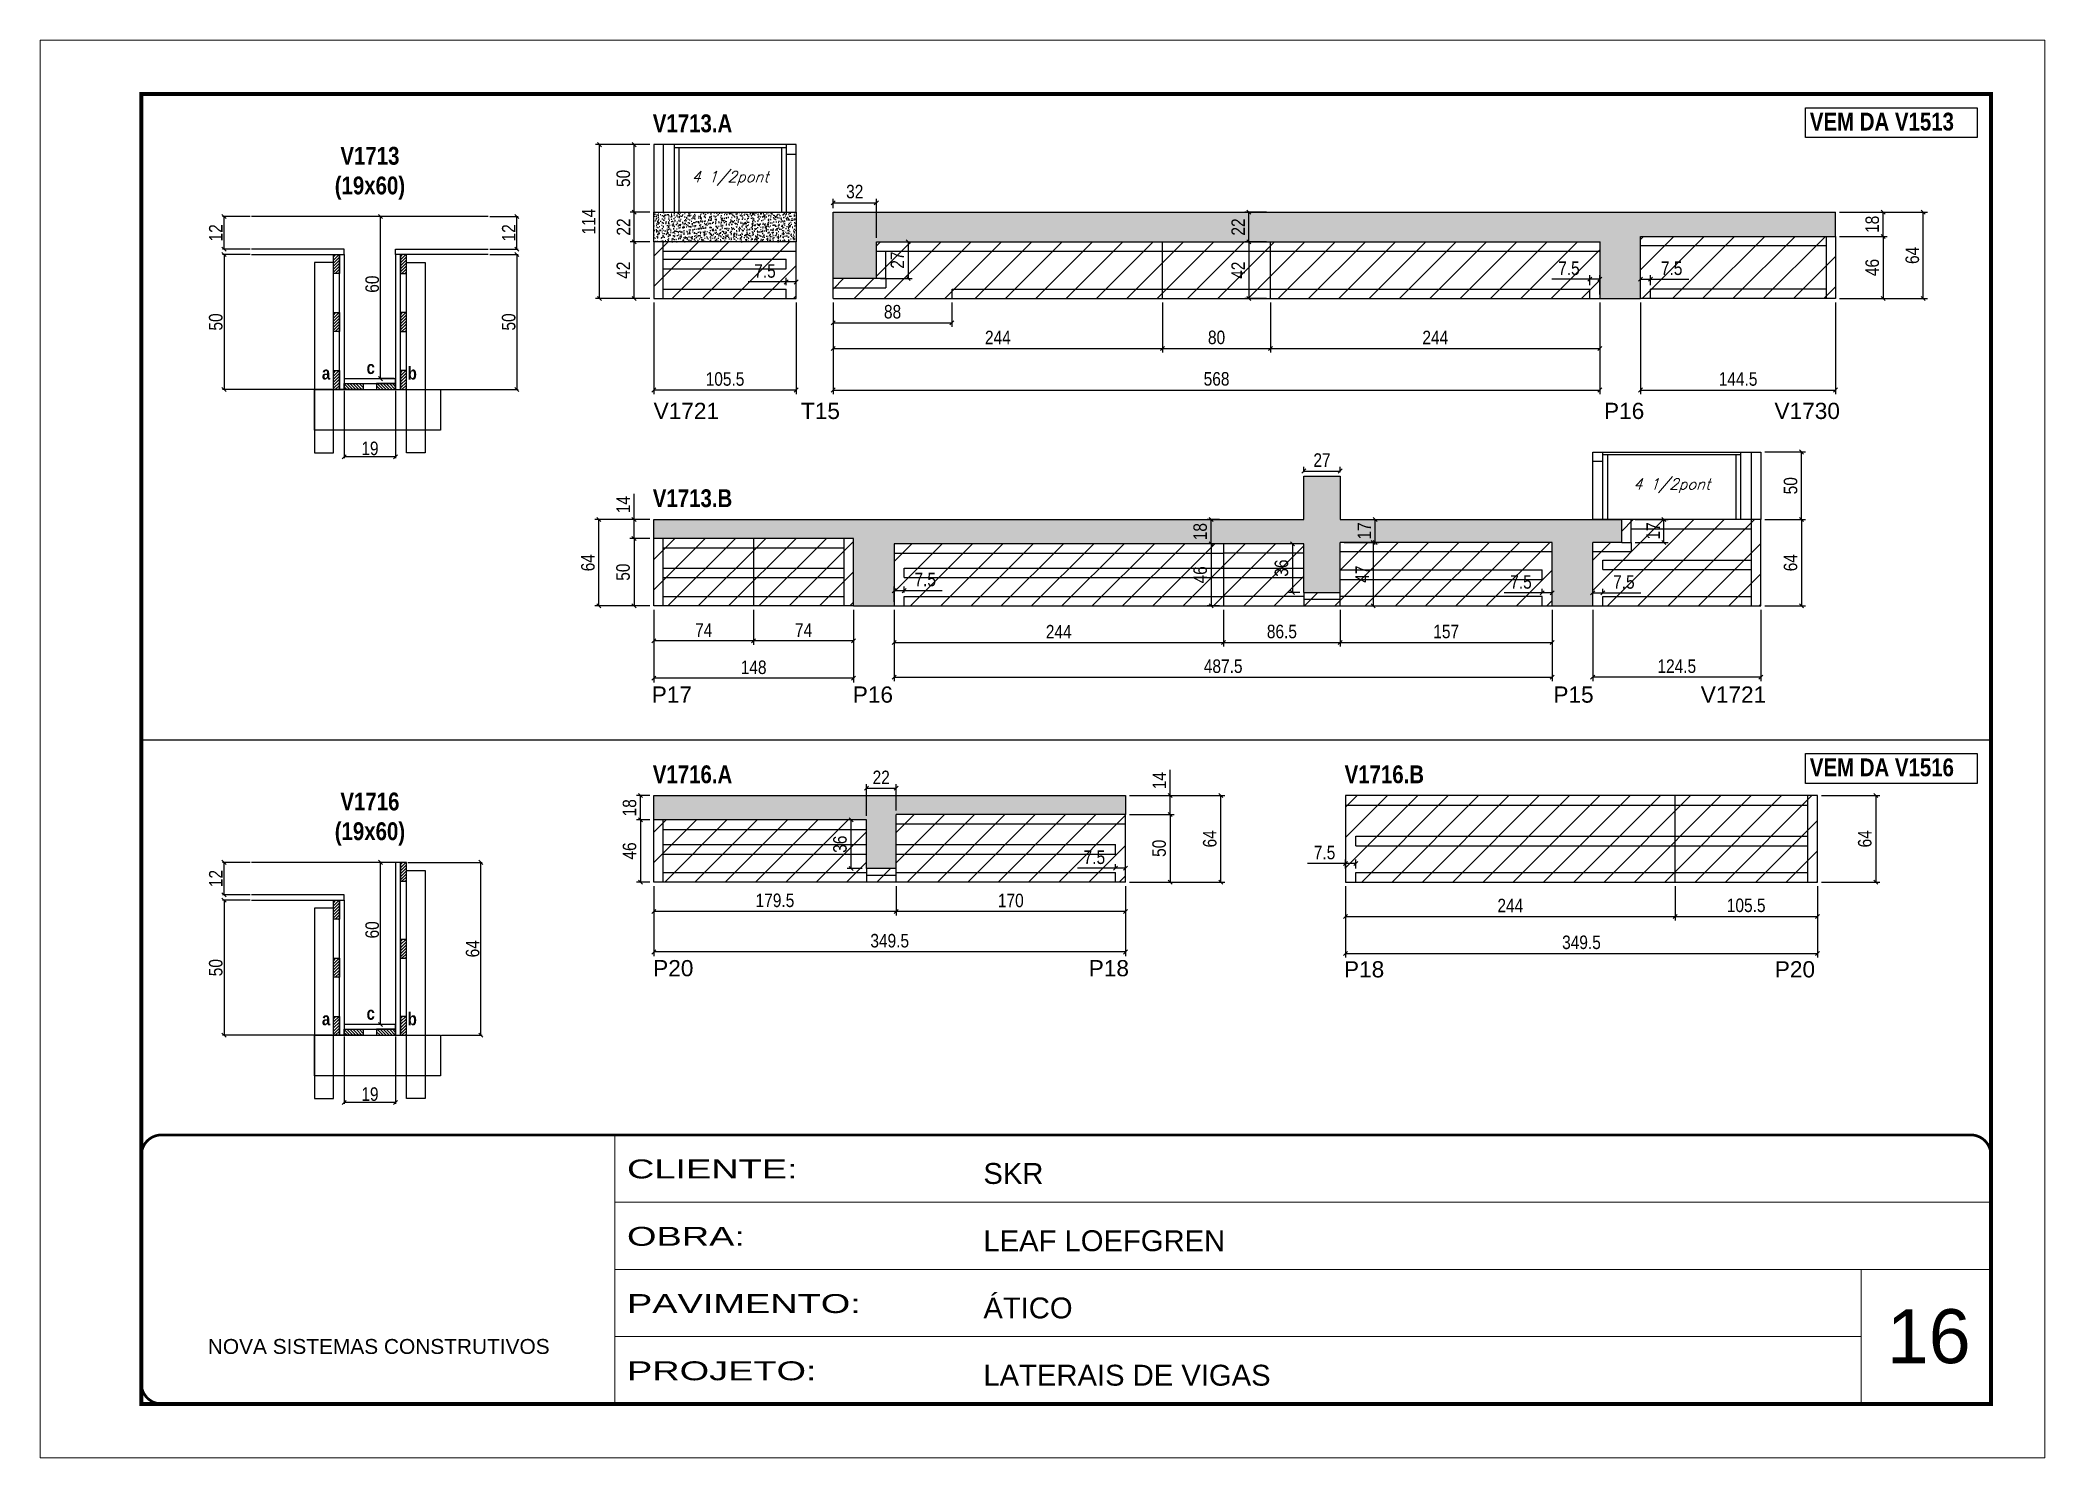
# Model space of a CAD drawing. Extents: x 3309 to 10008, y -2522 to 14608.
# Drawn here: x 8078 to 9563, y 10112 to 11162 of the extents above; entities that cross this region are included whole.
import ezdxf

# ---------------------------------------------------------------- set-up
doc = ezdxf.new("R2010")
doc.units = 0
doc.linetypes.add('CONTINUO', pattern=[0])
doc.linetypes.add('DASHED', pattern=[0.75, 0.5, -0.25])
for name, color, linetype in [('5', 5, 'Continuous'), ('COTA', 241, 'Continuous'), ('detalhes', 4, 'Continuous'), ('NOMENCLATURA', 7, 'Continuous'), ('Painéis', 200, 'Continuous'), ('SARR_2.2x10', 60, 'Continuous'), ('SARR_2.2x7', 40, 'Continuous'), ('SARR_3.5x7', 81, 'Continuous'), ('texto', 7, 'Continuous')]:
    doc.layers.add(name, color=color, linetype=linetype)
for name, color, linetype, lineweight in [('CARIMBO', 255, 'Continuous', 9), ('CONCRETO', 251, 'Continuous', 25), ('Folhas', 255, 'Continuous', 9), ('Hachura', 251, 'Continuous', 9), ('SARRAFO DE PRESSAO', 251, 'DASHED', 9)]:
    doc.layers.add(name, color=color, linetype=linetype, lineweight=lineweight)
doc.styles.add('ARIAL', font='arial.ttf')
doc.styles.add('COTA TECNICA', font='techl___.ttf', dxfattribs={"height": 10})
doc.styles.add('COTA TECNICA 2X', font='techl___.ttf', dxfattribs={"height": 10})
doc.styles.add('Romans', font='romans.shx')
doc.styles.get("Standard").update_dxf_attribs({"font": 'arial.ttf'})
doc.styles.add('TECNICA', font='techb___.ttf', dxfattribs={"height": 10})
doc.styles.add('Tecnologia', font='')
doc.styles.get('Tecnologia').set_extended_font_data('Forgotten Futurist')
doc.dimstyles.new('PAINEL', dxfattribs={"dimtxt": 10, "dimasz": 3, "dimexe": 3, "dimexo": 3, "dimgap": 3, "dimtad": 1, "dimdec": 1, "dimzin": 12, "dimdsep": 46, "dimtxsty": 'COTA TECNICA', "dimblk1": 'OBLIQUE', "dimblk2": 'OBLIQUE', "dimsah": 1, "dimcen": 0.9, "dimclrd": 4, "dimclre": 4, "dimclrt": 240, "dimadec": 1, "dimazin": 3, "dimtfac": 1, "dimtdec": 1, "dimtmove": 0, "dimatfit": 3, "dimfxl": 1, "dimtolj": 1, "dimtzin": 12, "dimarcsym": 0})
doc.dimstyles.new('SECAO', dxfattribs={"dimscale": 0.333333, "dimtxt": 5, "dimasz": 9, "dimexe": 3, "dimexo": 3, "dimgap": 3, "dimtad": 1, "dimdec": 1, "dimlfac": 0.5, "dimzin": 12, "dimdsep": 46, "dimtxsty": 'COTA TECNICA 2X', "dimblk1": 'OBLIQUE', "dimblk2": 'OBLIQUE', "dimsah": 1, "dimcen": 0.9, "dimclrd": 4, "dimclre": 4, "dimclrt": 240, "dimadec": 1, "dimazin": 3, "dimtfac": 1, "dimtdec": 1, "dimtmove": 0, "dimatfit": 3, "dimfxl": 1, "dimtolj": 1, "dimtzin": 12, "dimarcsym": 0})
pattern_1 = [(135, (41538.6903, -112608.7778), (-1.122532015, -1.122532015), [])]
pattern_2 = [(45, (-115217.018, -22232.1468), (-1.122532015, 1.122532015), [])]
pattern_3 = [(45, (-115217.018, -22318.1468), (-1.122532015, 1.122532015), [])]
pattern_4 = [(135, (41538.6903, -113087.0153), (-1.122532015, -1.122532015), [])]
pattern_5 = [(45, (-115217.018, -22796.3843), (-1.122532015, 1.122532015), [])]

msp = doc.modelspace()

# ---------------------------------------------------------------- texts
at = {"layer": '5', "linetype": 'Continuous'}
for s, rotation, p in [('V1721', 359.99996, (8532.3, 10881.53)), ('T15', 359.99996, (8641.46, 10881.53)), ('P16', 359.99996, (9236.28, 10881.53)), ('V1730', 359.99996, (9362.56, 10881.53)), ('P17', 359.99996, (8530.89, 10671.45)), ('P16', 359.99996, (8679.81, 10671.45)), ('P15', 359.99996, (9198.78, 10671.45)), ('V1721', 359.99996, (9307.96, 10671.45)), ('P20', 0.00004, (8531.98, 10468.82)), ('P18', 0.00004, (8854.6, 10468.82)), ('P18', 359.99996, (9043.68, 10467.99)), ('P20', 359.99996, (9362.79, 10467.99))]:
    msp.add_text(s, height=12, rotation=rotation, dxfattribs=at).set_placement(p)
at = {"layer": 'CARIMBO', "style": 'ARIAL'}
msp.add_text('16', height=40, dxfattribs=at).set_placement((9445.73, 10182.28))
at = {"layer": 'detalhes', "style": 'TECNICA'}
for s, p in [('a', (8286.63, 10910.75)), ('c', (8319.7, 10914.86)), ('b', (8350.19, 10910.74)), ('a', (8286.63, 10432.52)), ('c', (8319.7, 10436.63)), ('b', (8350.19, 10432.5))]:
    msp.add_text(s, height=9.6, dxfattribs=at).set_placement(p)
at = {"layer": 'NOMENCLATURA', "style": 'TECNICA'}
for s, p in [('VEM DA V1513', (9388.77, 11095.18)), ('V1713.A', (8531.71, 11093.9)), ('V1713.B', (8531.71, 10816.27)), ('V1716.A', (8531.71, 10611.79)), ('V1716.B', (9044.15, 10611.79)), ('VEM DA V1516', (9388.77, 10616.94))]:
    msp.add_text(s, height=13.2, dxfattribs=at).set_placement(p)
at = {"layer": 'NOMENCLATURA', "char_height": 13.2, "attachment_point": 2, "style": 'TECNICA'}
for s, insert in [('V1713\\P(19x60)', (8322.18, 11083.09)), ('V1716\\P(19x60)', (8322.18, 10604.85))]:
    msp.add_mtext_dynamic_manual_height_columns(s, width=300.2766, gutter_width=1, heights=[0], dxfattribs=dict(at, insert=insert))
at = {"layer": 'texto', "color": 2, "char_height": 8, "attachment_point": 5, "style": 'Romans'}
for insert in [(8588.93, 11059.71), (9286.43, 10832.08)]:
    msp.add_mtext('{\\Q19;\\C256;4 1/2pont}', dxfattribs=dict(at, insert=insert))

# ---------------------------------------------------------------- blocks, each defined once
blk = doc.blocks.new('9999999999')
at = {"color": 30, "linetype": 'CONTINUO'}
for p, q in [((98564.6, 34230.2), (98564.6, 34429.4)), ((98564.6, 34379.6), (99584, 34379.6)), ((98564.6, 34329.8), (99488, 34329.8)), ((99584, 34329.8), (99488, 34329.8)), ((99488, 34329.8), (99488, 34230.2)), ((98564.6, 34280), (99488, 34280))]:
    blk.add_line(p, q, dxfattribs=at)
at = {"color": 30, "linetype": 'CONTINUO', "const_width": 2}
blk.add_lwpolyline([(99584, 34230.2), (99584, 34414.4, 0.414214), (99569, 34429.4), (98229, 34429.4, 0.414214), (98214, 34414.4), (98214, 34245.2, 0.414214), (98229, 34230.2), (99584, 34230.2)], format="xyb", dxfattribs=at)
at = {"layer": 'Folhas'}
blk.add_lwpolyline([(98139, 34190.2), (99624, 34190.2), (99624, 35240.2), (98139, 35240.2)], close=True, dxfattribs=at)
at = {"layer": 'Folhas', "color": 30, "const_width": 3}
blk.add_lwpolyline([(98214, 34230.2), (99584, 34230.2), (99584, 35200.2), (98214, 35200.2)], close=True, dxfattribs=at)
at = {"color": 7, "linetype": 'Continuous', "ltscale": 5, "style": 'ARIAL'}
for s, height, p in [('SKR', 15.48, (98837.7, 34393.1)), ('LEAF LOEFGREN', 15.483, (98837.7, 34343.3)), ('ÁTICO', 15.48, (98837.7, 34293.5)), ('NOVA SISTEMAS CONSTRUTIVOS', 11.059, (98263.2, 34267.2)), ('LATERAIS DE VIGAS', 15.483, (98837.7, 34243.7))]:
    blk.add_text(s, height=height, dxfattribs=at).set_placement(p)
at = {"layer": 'Folhas', "color": 7, "style": 'Tecnologia', "width": 1.5}
for s, p in [('CLIENTE:', (98573.7, 34397.2)), ('OBRA:', (98573.7, 34347.3)), ('PAVIMENTO:', (98573.7, 34297.5)), ('PROJETO:', (98573.7, 34247.7))]:
    blk.add_text(s, height=14, dxfattribs=at).set_placement(p)
blk = doc.blocks.new('_Oblique')
at = {"color": 0, "linetype": 'ByBlock', "lineweight": -2}
blk.add_line((-0.5, -0.5), (0.5, 0.5), dxfattribs=at)
blk = doc.blocks.new('*D2854')
at = {"layer": 'COTA', "color": 4, "lineweight": -2, "transparency": 16777216}
for p, q in [((8303.2, 10902.4), (8303.2, 10852.6)), ((8341.2, 10902.4), (8341.2, 10852.6)), ((8341.2, 10853.6), (8303.2, 10853.6))]:
    blk.add_line(p, q, dxfattribs=at)
at = {"layer": 'Defpoints', "color": 0, "transparency": 16777216}
for p in [(8303.2, 10903.4), (8341.2, 10903.4), (8303.2, 10853.6)]:
    blk.add_point(p, dxfattribs=at)
at = {"layer": 'COTA', "color": 4, "lineweight": -2, "transparency": 16777216, "xscale": 3, "yscale": 3, "zscale": 3, "rotation": 180}
blk.add_blockref('_Oblique', (8303.2, 10853.6), dxfattribs=at)
at = {"layer": 'COTA', "color": 4, "lineweight": -2, "transparency": 16777216, "xscale": 3, "yscale": 3, "zscale": 3}
blk.add_blockref('_Oblique', (8341.2, 10853.6), dxfattribs=at)
at = {"layer": 'COTA', "color": 240, "transparency": 16777216, "insert": (8322.2, 10859.7), "char_height": 10, "attachment_point": 5, "style": 'COTA TECNICA 2X'}
blk.add_mtext('\\A1;19', dxfattribs=at)
blk = doc.blocks.new('*D2855')
at = {"layer": 'COTA', "color": 4, "lineweight": -2, "transparency": 16777216}
for p, q in [((8233.5, 11003.4), (8213.1, 11003.4)), ((8214.1, 11003.4), (8214.1, 10903.4)), ((8294.2, 10903.4), (8213.1, 10903.4))]:
    blk.add_line(p, q, dxfattribs=at)
at = {"layer": 'Defpoints', "color": 0, "transparency": 16777216}
for p in [(8234.5, 11003.4), (8214.1, 10903.4), (8295.2, 10903.4, 0)]:
    blk.add_point(p, dxfattribs=at)
at = {"layer": 'COTA', "color": 4, "lineweight": -2, "transparency": 16777216, "xscale": 3, "yscale": 3, "zscale": 3}
for p, rotation in [((8214.1, 11003.4), 90), ((8214.1, 10903.4), 270)]:
    blk.add_blockref('_Oblique', p, dxfattribs=dict(at, rotation=rotation))
at = {"layer": 'COTA', "color": 240, "transparency": 16777216, "insert": (8208, 10953.4), "char_height": 10, "attachment_point": 5, "rotation": 90, "style": 'COTA TECNICA 2X'}
blk.add_mtext('\\A1;50', dxfattribs=at)
blk = doc.blocks.new('*D2856')
at = {"layer": 'COTA', "color": 4, "lineweight": -2, "transparency": 16777216}
for p, q in [((8410.9, 11003.4), (8432.1, 11003.4)), ((8431.1, 11003.4), (8431.1, 10903.4)), ((8350.2, 10903.4), (8432.1, 10903.4))]:
    blk.add_line(p, q, dxfattribs=at)
at = {"layer": 'Defpoints', "color": 0, "transparency": 16777216}
for p in [(8409.9, 11003.4), (8349.2, 10903.4, 0), (8431.1, 10903.4)]:
    blk.add_point(p, dxfattribs=at)
at = {"layer": 'COTA', "color": 4, "lineweight": -2, "transparency": 16777216, "xscale": 3, "yscale": 3, "zscale": 3}
for p, rotation in [((8431.1, 11003.4), 90), ((8431.1, 10903.4), 270)]:
    blk.add_blockref('_Oblique', p, dxfattribs=dict(at, rotation=rotation))
at = {"layer": 'COTA', "color": 240, "transparency": 16777216, "insert": (8425, 10953.4), "char_height": 10, "attachment_point": 5, "rotation": 90, "style": 'COTA TECNICA 2X'}
blk.add_mtext('\\A1;50', dxfattribs=at)
blk = doc.blocks.new('*D2857')
at = {"layer": 'COTA', "color": 4, "lineweight": -2, "transparency": 16777216}
for p, q in [((8340.2, 11031.4), (8329, 11031.4)), ((8330, 10911.4), (8330, 11031.4)), ((8340.2, 10911.4), (8329, 10911.4))]:
    blk.add_line(p, q, dxfattribs=at)
at = {"layer": 'Defpoints', "color": 0, "transparency": 16777216}
for p in [(8330, 11031.4), (8341.2, 11031.4), (8341.2, 10911.4)]:
    blk.add_point(p, dxfattribs=at)
at = {"layer": 'COTA', "color": 4, "lineweight": -2, "transparency": 16777216, "xscale": 3, "yscale": 3, "zscale": 3}
for p, rotation in [((8330, 11031.4), 90), ((8330, 10911.4), 270)]:
    blk.add_blockref('_Oblique', p, dxfattribs=dict(at, rotation=rotation))
at = {"layer": 'COTA', "color": 240, "transparency": 16777216, "insert": (8323.9, 10981.4), "char_height": 10, "attachment_point": 5, "rotation": 90, "style": 'COTA TECNICA 2X'}
blk.add_mtext('\\A1;60', dxfattribs=at)
blk = doc.blocks.new('*D2858')
at = {"layer": 'COTA', "color": 4, "lineweight": -2, "transparency": 16777216}
for p, q in [((8410.9, 11031.4), (8432.1, 11031.4)), ((8431.1, 11007.4), (8431.1, 11031.4)), ((8410.9, 11007.4), (8432.1, 11007.4))]:
    blk.add_line(p, q, dxfattribs=at)
at = {"layer": 'Defpoints', "color": 0, "transparency": 16777216}
for p in [(8409.9, 11031.4), (8431.1, 11031.4), (8409.9, 11007.4)]:
    blk.add_point(p, dxfattribs=at)
at = {"layer": 'COTA', "color": 4, "lineweight": -2, "transparency": 16777216, "xscale": 3, "yscale": 3, "zscale": 3}
for p, rotation in [((8431.1, 11031.4), 90), ((8431.1, 11007.4), 270)]:
    blk.add_blockref('_Oblique', p, dxfattribs=dict(at, rotation=rotation))
at = {"layer": 'COTA', "color": 240, "transparency": 16777216, "insert": (8425, 11019.4), "char_height": 10, "attachment_point": 5, "rotation": 90, "style": 'COTA TECNICA 2X'}
blk.add_mtext('\\A1;12', dxfattribs=at)
blk = doc.blocks.new('*D2893')
at = {"layer": 'COTA', "color": 4, "lineweight": -2, "transparency": 16777216}
for p, q in [((8233.5, 11031.4), (8213.1, 11031.4)), ((8214.1, 11007.4), (8214.1, 11031.4)), ((8233.5, 11007.4), (8213.1, 11007.4))]:
    blk.add_line(p, q, dxfattribs=at)
at = {"layer": 'Defpoints', "color": 0, "transparency": 16777216}
for p in [(8214.1, 11031.4), (8234.5, 11031.4), (8234.5, 11007.4)]:
    blk.add_point(p, dxfattribs=at)
at = {"layer": 'COTA', "color": 4, "lineweight": -2, "transparency": 16777216, "xscale": 3, "yscale": 3, "zscale": 3}
for p, rotation in [((8214.1, 11031.4), 90), ((8214.1, 11007.4), 270)]:
    blk.add_blockref('_Oblique', p, dxfattribs=dict(at, rotation=rotation))
at = {"layer": 'COTA', "color": 240, "transparency": 16777216, "insert": (8208, 11019.4), "char_height": 10, "attachment_point": 5, "rotation": 90, "style": 'COTA TECNICA 2X'}
blk.add_mtext('\\A1;12', dxfattribs=at)
blk = doc.blocks.new('*D2859')
at = {"layer": 'COTA', "color": 4, "lineweight": -2, "transparency": 16777216}
for p, q in [((8532.4, 10967.7), (8532.4, 10900)), ((8637.9, 10967.7), (8637.9, 10900)), ((8637.9, 10903), (8532.4, 10903))]:
    blk.add_line(p, q, dxfattribs=at)
at = {"layer": 'Defpoints', "color": 0, "transparency": 16777216}
for p in [(8532.4, 10970.7), (8637.9, 10970.7), (8532.4, 10903)]:
    blk.add_point(p, dxfattribs=at)
at = {"layer": 'COTA', "color": 4, "lineweight": -2, "transparency": 16777216, "xscale": 3, "yscale": 3, "zscale": 3, "rotation": 180}
blk.add_blockref('_Oblique', (8532.4, 10903), dxfattribs=at)
at = {"layer": 'COTA', "color": 4, "lineweight": -2, "transparency": 16777216, "xscale": 3, "yscale": 3, "zscale": 3}
blk.add_blockref('_Oblique', (8637.9, 10903), dxfattribs=at)
at = {"layer": 'COTA', "color": 240, "transparency": 16777216, "insert": (8585.2, 10911.1), "char_height": 10, "attachment_point": 5, "style": 'COTA TECNICA'}
blk.add_mtext('\\A1;105.5', dxfattribs=at)
blk = doc.blocks.new('*D2860')
at = {"layer": 'COTA', "color": 4, "lineweight": -2, "transparency": 16777216}
for p, q in [((8529.4, 11012.7), (8515, 11012.7)), ((8518, 10970.7), (8518, 11012.7)), ((8529.4, 10970.7), (8515, 10970.7))]:
    blk.add_line(p, q, dxfattribs=at)
at = {"layer": 'Defpoints', "color": 0, "transparency": 16777216}
for p in [(8518, 11012.7), (8532.4, 11012.7), (8532.4, 10970.7)]:
    blk.add_point(p, dxfattribs=at)
at = {"layer": 'COTA', "color": 4, "lineweight": -2, "transparency": 16777216, "xscale": 3, "yscale": 3, "zscale": 3}
for p, rotation in [((8518, 11012.7), 90), ((8518, 10970.7), 270)]:
    blk.add_blockref('_Oblique', p, dxfattribs=dict(at, rotation=rotation))
at = {"layer": 'COTA', "color": 240, "transparency": 16777216, "insert": (8509.9, 10991.7), "char_height": 10, "attachment_point": 5, "rotation": 90, "style": 'COTA TECNICA'}
blk.add_mtext('\\A1;42', dxfattribs=at)
blk = doc.blocks.new('*D2861')
at = {"layer": 'COTA', "color": 4, "lineweight": -2, "transparency": 16777216}
for p, q in [((8630.4, 10983), (8602.3, 10983)), ((8630.4, 10980.7), (8630.4, 10986)), ((8637.9, 10983), (8630.4, 10983)), ((8637.9, 10980.7), (8637.9, 10986))]:
    blk.add_line(p, q, dxfattribs=at)
at = {"layer": 'Defpoints', "color": 0, "transparency": 16777216}
for p in [(8630.4, 10983), (8630.4, 10977.7), (8637.9, 10977.7)]:
    blk.add_point(p, dxfattribs=at)
at = {"layer": 'COTA', "color": 4, "lineweight": -2, "transparency": 16777216, "xscale": 3, "yscale": 3, "zscale": 3, "rotation": 180}
blk.add_blockref('_Oblique', (8630.4, 10983), dxfattribs=at)
at = {"layer": 'COTA', "color": 4, "lineweight": -2, "transparency": 16777216, "xscale": 3, "yscale": 3, "zscale": 3}
blk.add_blockref('_Oblique', (8637.9, 10983), dxfattribs=at)
at = {"layer": 'COTA', "color": 240, "transparency": 16777216, "insert": (8614.8, 10991.1), "char_height": 10, "attachment_point": 5, "style": 'COTA TECNICA'}
blk.add_mtext('\\A1;7.5', dxfattribs=at)
blk = doc.blocks.new('*D2862')
at = {"layer": 'COTA', "color": 4, "lineweight": -2, "transparency": 16777216}
for p, q in [((8529.4, 11034.7), (8515, 11034.7)), ((8518, 11012.7), (8518, 11034.7)), ((8529.4, 11012.7), (8515, 11012.7))]:
    blk.add_line(p, q, dxfattribs=at)
at = {"layer": 'Defpoints', "color": 0, "transparency": 16777216}
for p in [(8518, 11034.7), (8532.4, 11034.7), (8532.4, 11012.7)]:
    blk.add_point(p, dxfattribs=at)
at = {"layer": 'COTA', "color": 4, "lineweight": -2, "transparency": 16777216, "xscale": 3, "yscale": 3, "zscale": 3}
for p, rotation in [((8518, 11034.7), 90), ((8518, 11012.7), 270)]:
    blk.add_blockref('_Oblique', p, dxfattribs=dict(at, rotation=rotation))
at = {"layer": 'COTA', "color": 240, "transparency": 16777216, "insert": (8510, 11023.7), "char_height": 10, "attachment_point": 5, "rotation": 90, "style": 'COTA TECNICA'}
blk.add_mtext('\\A1;22', dxfattribs=at)
blk = doc.blocks.new('*D2863')
at = {"layer": 'COTA', "color": 4, "lineweight": -2, "transparency": 16777216}
for p, q in [((8529.4, 11084.7), (8489.2, 11084.7)), ((8492.2, 10970.7), (8492.2, 11084.7)), ((8529.4, 10970.7), (8489.2, 10970.7))]:
    blk.add_line(p, q, dxfattribs=at)
at = {"layer": 'Defpoints', "color": 0, "transparency": 16777216}
for p in [(8492.2, 11084.7), (8532.4, 11084.7), (8532.4, 10970.7)]:
    blk.add_point(p, dxfattribs=at)
at = {"layer": 'COTA', "color": 4, "lineweight": -2, "transparency": 16777216, "xscale": 3, "yscale": 3, "zscale": 3}
for p, rotation in [((8492.2, 11084.7), 90), ((8492.2, 10970.7), 270)]:
    blk.add_blockref('_Oblique', p, dxfattribs=dict(at, rotation=rotation))
at = {"layer": 'COTA', "color": 240, "transparency": 16777216, "insert": (8484.2, 11027.7), "char_height": 10, "attachment_point": 5, "rotation": 90, "style": 'COTA TECNICA'}
blk.add_mtext('\\A1;114', dxfattribs=at)
blk = doc.blocks.new('*D2864')
at = {"layer": 'COTA', "color": 4, "linetype": 'ByBlock', "lineweight": -2, "transparency": 16777216}
for p, q in [((8665.3, 10967.7), (8665.3, 10900)), ((9233.3, 10967.7), (9233.3, 10900)), ((8665.3, 10903), (9233.3, 10903))]:
    blk.add_line(p, q, dxfattribs=at)
at = {"layer": 'Defpoints', "color": 0, "linetype": 'ByBlock', "transparency": 16777216}
for p in [(8665.3, 10970.7), (9233.3, 10970.7), (9233.3, 10903)]:
    blk.add_point(p, dxfattribs=at)
at = {"layer": 'COTA', "color": 4, "linetype": 'ByBlock', "lineweight": -2, "transparency": 16777216, "xscale": 3, "yscale": 3, "zscale": 3, "rotation": 180}
blk.add_blockref('_Oblique', (8665.3, 10903), dxfattribs=at)
at = {"layer": 'COTA', "color": 4, "linetype": 'ByBlock', "lineweight": -2, "transparency": 16777216, "xscale": 3, "yscale": 3, "zscale": 3}
blk.add_blockref('_Oblique', (9233.3, 10903), dxfattribs=at)
at = {"layer": 'COTA', "color": 240, "linetype": 'ByBlock', "transparency": 16777216, "insert": (8949.3, 10911.2), "char_height": 10, "attachment_point": 5, "style": 'COTA TECNICA'}
blk.add_mtext('\\A1;568', dxfattribs=at)
blk = doc.blocks.new('*D2865')
at = {"layer": 'COTA', "color": 4, "lineweight": -2, "transparency": 16777216}
for p, q in [((8665.3, 11037.7), (8665.3, 11044.7)), ((8665.3, 11041.7), (8697.3, 11041.7)), ((8697.3, 11015.7), (8697.3, 11044.7))]:
    blk.add_line(p, q, dxfattribs=at)
at = {"layer": 'Defpoints', "color": 0, "transparency": 16777216}
for p in [(8665.3, 11034.7), (8697.3, 11041.7), (8697.3, 11012.7)]:
    blk.add_point(p, dxfattribs=at)
at = {"layer": 'COTA', "color": 4, "lineweight": -2, "transparency": 16777216, "xscale": 3, "yscale": 3, "zscale": 3, "rotation": 180}
blk.add_blockref('_Oblique', (8665.3, 11041.7), dxfattribs=at)
at = {"layer": 'COTA', "color": 4, "lineweight": -2, "transparency": 16777216, "xscale": 3, "yscale": 3, "zscale": 3}
blk.add_blockref('_Oblique', (8697.3, 11041.7), dxfattribs=at)
at = {"layer": 'COTA', "color": 240, "transparency": 16777216, "insert": (8681.3, 11049.9), "char_height": 10, "attachment_point": 5, "style": 'COTA TECNICA'}
blk.add_mtext('\\A1;32', dxfattribs=at)
blk = doc.blocks.new('*D2866')
at = {"layer": 'COTA', "color": 4, "lineweight": -2, "transparency": 16777216}
for p, q in [((8700.3, 11012.7), (8723.9, 11012.7)), ((8720.9, 11012.7), (8720.9, 10985.7)), ((8700.3, 10985.7), (8723.9, 10985.7))]:
    blk.add_line(p, q, dxfattribs=at)
at = {"layer": 'Defpoints', "color": 0, "transparency": 16777216}
for p in [(8697.3, 11012.7), (8697.3, 10985.7), (8720.9, 10985.7)]:
    blk.add_point(p, dxfattribs=at)
at = {"layer": 'COTA', "color": 4, "lineweight": -2, "transparency": 16777216, "xscale": 3, "yscale": 3, "zscale": 3}
for p, rotation in [((8720.9, 11012.7), 90), ((8720.9, 10985.7), 270)]:
    blk.add_blockref('_Oblique', p, dxfattribs=dict(at, rotation=rotation))
at = {"layer": 'COTA', "color": 240, "transparency": 16777216, "insert": (8712.9, 10999.2), "char_height": 10, "attachment_point": 5, "rotation": 90, "style": 'COTA TECNICA'}
blk.add_mtext('\\A1;27', dxfattribs=at)
blk = doc.blocks.new('*D2867')
at = {"layer": 'COTA', "color": 4, "lineweight": -2, "transparency": 16777216}
for p, q in [((9225.8, 10985), (9197.7, 10985)), ((9225.8, 10980.7), (9225.8, 10988)), ((9233.3, 10985), (9225.8, 10985)), ((9233.3, 10973.7), (9233.3, 10988))]:
    blk.add_line(p, q, dxfattribs=at)
at = {"layer": 'Defpoints', "color": 0, "transparency": 16777216}
for p in [(9225.8, 10985), (9225.8, 10977.7), (9233.3, 10970.7)]:
    blk.add_point(p, dxfattribs=at)
at = {"layer": 'COTA', "color": 4, "lineweight": -2, "transparency": 16777216, "xscale": 3, "yscale": 3, "zscale": 3, "rotation": 180}
blk.add_blockref('_Oblique', (9225.8, 10985), dxfattribs=at)
at = {"layer": 'COTA', "color": 4, "lineweight": -2, "transparency": 16777216, "xscale": 3, "yscale": 3, "zscale": 3}
blk.add_blockref('_Oblique', (9233.3, 10985), dxfattribs=at)
at = {"layer": 'COTA', "color": 240, "transparency": 16777216, "insert": (9210.3, 10993.1), "char_height": 10, "attachment_point": 5, "style": 'COTA TECNICA'}
blk.add_mtext('\\A1;7.5', dxfattribs=at)
blk = doc.blocks.new('*D2868')
at = {"layer": 'COTA', "color": 4, "lineweight": -2, "transparency": 16777216}
for p, q in [((8665.3, 10967.7), (8665.3, 10930.8)), ((8909.3, 10967.7), (8909.3, 10930.8)), ((8665.3, 10933.8), (8909.3, 10933.8))]:
    blk.add_line(p, q, dxfattribs=at)
at = {"layer": 'Defpoints', "color": 0, "transparency": 16777216}
for p in [(8665.3, 10970.7), (8909.3, 10970.7), (8909.3, 10933.8)]:
    blk.add_point(p, dxfattribs=at)
at = {"layer": 'COTA', "color": 4, "lineweight": -2, "transparency": 16777216, "xscale": 3, "yscale": 3, "zscale": 3, "rotation": 180}
blk.add_blockref('_Oblique', (8665.3, 10933.8), dxfattribs=at)
at = {"layer": 'COTA', "color": 4, "lineweight": -2, "transparency": 16777216, "xscale": 3, "yscale": 3, "zscale": 3}
blk.add_blockref('_Oblique', (8909.3, 10933.8), dxfattribs=at)
at = {"layer": 'COTA', "color": 240, "transparency": 16777216, "insert": (8787.3, 10941.9), "char_height": 10, "attachment_point": 5, "style": 'COTA TECNICA'}
blk.add_mtext('\\A1;244', dxfattribs=at)
blk = doc.blocks.new('*D2869')
at = {"layer": 'COTA', "color": 4, "lineweight": -2, "transparency": 16777216}
for p, q in [((8989.3, 10967.7), (8989.3, 10930.8)), ((9233.3, 10967.7), (9233.3, 10930.8)), ((8989.3, 10933.8), (9233.3, 10933.8))]:
    blk.add_line(p, q, dxfattribs=at)
at = {"layer": 'Defpoints', "color": 0, "transparency": 16777216}
for p in [(8989.3, 10970.7), (9233.3, 10970.7), (9233.3, 10933.8)]:
    blk.add_point(p, dxfattribs=at)
at = {"layer": 'COTA', "color": 4, "lineweight": -2, "transparency": 16777216, "xscale": 3, "yscale": 3, "zscale": 3, "rotation": 180}
blk.add_blockref('_Oblique', (8989.3, 10933.8), dxfattribs=at)
at = {"layer": 'COTA', "color": 4, "lineweight": -2, "transparency": 16777216, "xscale": 3, "yscale": 3, "zscale": 3}
blk.add_blockref('_Oblique', (9233.3, 10933.8), dxfattribs=at)
at = {"layer": 'COTA', "color": 240, "transparency": 16777216, "insert": (9111.3, 10941.9), "char_height": 10, "attachment_point": 5, "style": 'COTA TECNICA'}
blk.add_mtext('\\A1;244', dxfattribs=at)
blk = doc.blocks.new('*D2870')
at = {"layer": 'COTA', "color": 4, "lineweight": -2, "transparency": 16777216}
for p, q in [((8909.3, 10967.7), (8909.3, 10930.8)), ((8989.3, 10967.7), (8989.3, 10930.8)), ((8909.3, 10933.8), (8989.3, 10933.8))]:
    blk.add_line(p, q, dxfattribs=at)
at = {"layer": 'Defpoints', "color": 0, "transparency": 16777216}
for p in [(8909.3, 10970.7), (8989.3, 10970.7), (8989.3, 10933.8)]:
    blk.add_point(p, dxfattribs=at)
at = {"layer": 'COTA', "color": 4, "lineweight": -2, "transparency": 16777216, "xscale": 3, "yscale": 3, "zscale": 3, "rotation": 180}
blk.add_blockref('_Oblique', (8909.3, 10933.8), dxfattribs=at)
at = {"layer": 'COTA', "color": 4, "lineweight": -2, "transparency": 16777216, "xscale": 3, "yscale": 3, "zscale": 3}
blk.add_blockref('_Oblique', (8989.3, 10933.8), dxfattribs=at)
at = {"layer": 'COTA', "color": 240, "transparency": 16777216, "insert": (8949.3, 10941.9), "char_height": 10, "attachment_point": 5, "style": 'COTA TECNICA'}
blk.add_mtext('\\A1;80', dxfattribs=at)
blk = doc.blocks.new('*D2871')
at = {"layer": 'COTA', "color": 4, "lineweight": -2, "transparency": 16777216}
for p, q in [((9263.3, 10967.7), (9263.3, 10900)), ((9407.8, 10967.7), (9407.8, 10900)), ((9263.3, 10903), (9407.8, 10903))]:
    blk.add_line(p, q, dxfattribs=at)
at = {"layer": 'Defpoints', "color": 0, "transparency": 16777216}
for p in [(9263.3, 10970.7), (9407.8, 10970.7), (9407.8, 10903)]:
    blk.add_point(p, dxfattribs=at)
at = {"layer": 'COTA', "color": 4, "lineweight": -2, "transparency": 16777216, "xscale": 3, "yscale": 3, "zscale": 3, "rotation": 180}
blk.add_blockref('_Oblique', (9263.3, 10903), dxfattribs=at)
at = {"layer": 'COTA', "color": 4, "lineweight": -2, "transparency": 16777216, "xscale": 3, "yscale": 3, "zscale": 3}
blk.add_blockref('_Oblique', (9407.8, 10903), dxfattribs=at)
at = {"layer": 'COTA', "color": 240, "transparency": 16777216, "insert": (9335.6, 10911.1), "char_height": 10, "attachment_point": 5, "style": 'COTA TECNICA'}
blk.add_mtext('\\A1;144.5', dxfattribs=at)
blk = doc.blocks.new('*D2872')
at = {"layer": 'COTA', "color": 4, "lineweight": -2, "transparency": 16777216}
for p, q in [((9410.8, 11016.7), (9446.1, 11016.7)), ((9443.1, 11016.7), (9443.1, 10970.7)), ((9410.8, 10970.7), (9446.1, 10970.7))]:
    blk.add_line(p, q, dxfattribs=at)
at = {"layer": 'Defpoints', "color": 0, "transparency": 16777216}
for p in [(9407.8, 11016.7), (9407.8, 10970.7), (9443.1, 10970.7)]:
    blk.add_point(p, dxfattribs=at)
at = {"layer": 'COTA', "color": 4, "lineweight": -2, "transparency": 16777216, "xscale": 3, "yscale": 3, "zscale": 3}
for p, rotation in [((9443.1, 11016.7), 90), ((9443.1, 10970.7), 270)]:
    blk.add_blockref('_Oblique', p, dxfattribs=dict(at, rotation=rotation))
at = {"layer": 'COTA', "color": 240, "transparency": 16777216, "insert": (9435, 10993.7), "char_height": 10, "attachment_point": 5, "rotation": 90, "style": 'COTA TECNICA'}
blk.add_mtext('\\A1;46', dxfattribs=at)
blk = doc.blocks.new('*D2873')
at = {"layer": 'COTA', "color": 4, "lineweight": -2, "transparency": 16777216}
for p, q in [((9410.8, 11034.7), (9446.1, 11034.7)), ((9443.1, 11016.7), (9443.1, 11034.7)), ((9410.8, 11016.7), (9446.1, 11016.7))]:
    blk.add_line(p, q, dxfattribs=at)
at = {"layer": 'Defpoints', "color": 0, "transparency": 16777216}
for p in [(9407.8, 11034.7), (9443.1, 11034.7), (9407.8, 11016.7)]:
    blk.add_point(p, dxfattribs=at)
at = {"layer": 'COTA', "color": 4, "lineweight": -2, "transparency": 16777216, "xscale": 3, "yscale": 3, "zscale": 3}
for p, rotation in [((9443.1, 11034.7), 90), ((9443.1, 11016.7), 270)]:
    blk.add_blockref('_Oblique', p, dxfattribs=dict(at, rotation=rotation))
at = {"layer": 'COTA', "color": 240, "transparency": 16777216, "insert": (9435, 11025.7), "char_height": 10, "attachment_point": 5, "rotation": 90, "style": 'COTA TECNICA'}
blk.add_mtext('\\A1;18', dxfattribs=at)
blk = doc.blocks.new('*D2874')
at = {"layer": 'COTA', "color": 4, "lineweight": -2, "transparency": 16777216}
for p, q in [((9410.8, 11034.7), (9475.8, 11034.7)), ((9472.8, 10970.7), (9472.8, 11034.7)), ((9410.8, 10970.7), (9475.8, 10970.7))]:
    blk.add_line(p, q, dxfattribs=at)
at = {"layer": 'Defpoints', "color": 0, "transparency": 16777216}
for p in [(9407.8, 11034.7), (9472.8, 11034.7), (9407.8, 10970.7)]:
    blk.add_point(p, dxfattribs=at)
at = {"layer": 'COTA', "color": 4, "lineweight": -2, "transparency": 16777216, "xscale": 3, "yscale": 3, "zscale": 3}
for p, rotation in [((9472.8, 11034.7), 90), ((9472.8, 10970.7), 270)]:
    blk.add_blockref('_Oblique', p, dxfattribs=dict(at, rotation=rotation))
at = {"layer": 'COTA', "color": 240, "transparency": 16777216, "insert": (9464.7, 11002.7), "char_height": 10, "attachment_point": 5, "rotation": 90, "style": 'COTA TECNICA'}
blk.add_mtext('\\A1;64', dxfattribs=at)
blk = doc.blocks.new('*D2875')
at = {"layer": 'COTA', "color": 4, "lineweight": -2, "transparency": 16777216}
for p, q in [((9263.3, 10973.7), (9263.3, 10988)), ((9263.3, 10985), (9270.8, 10985)), ((9270.8, 10980.7), (9270.8, 10988)), ((9270.8, 10985), (9299, 10985))]:
    blk.add_line(p, q, dxfattribs=at)
at = {"layer": 'Defpoints', "color": 0, "transparency": 16777216}
for p in [(9270.8, 10985), (9270.8, 10977.7), (9263.3, 10970.7)]:
    blk.add_point(p, dxfattribs=at)
at = {"layer": 'COTA', "color": 4, "lineweight": -2, "transparency": 16777216, "xscale": 3, "yscale": 3, "zscale": 3, "rotation": 180}
blk.add_blockref('_Oblique', (9263.3, 10985), dxfattribs=at)
at = {"layer": 'COTA', "color": 4, "lineweight": -2, "transparency": 16777216, "xscale": 3, "yscale": 3, "zscale": 3}
blk.add_blockref('_Oblique', (9270.8, 10985), dxfattribs=at)
at = {"layer": 'COTA', "color": 240, "transparency": 16777216, "insert": (9286.4, 10993.1), "char_height": 10, "attachment_point": 5, "style": 'COTA TECNICA'}
blk.add_mtext('\\A1;7.5', dxfattribs=at)
blk = doc.blocks.new('*D2876')
at = {"layer": 'COTA', "color": 4, "lineweight": -2, "transparency": 16777216}
for p, q in [((8665.3, 10967.7), (8665.3, 10949.8)), ((8753.3, 10967.7), (8753.3, 10949.8)), ((8665.3, 10952.8), (8753.3, 10952.8))]:
    blk.add_line(p, q, dxfattribs=at)
at = {"layer": 'Defpoints', "color": 0, "transparency": 16777216}
for p in [(8665.3, 10970.7), (8753.3, 10970.7), (8753.3, 10952.8)]:
    blk.add_point(p, dxfattribs=at)
at = {"layer": 'COTA', "color": 4, "lineweight": -2, "transparency": 16777216, "xscale": 3, "yscale": 3, "zscale": 3, "rotation": 180}
blk.add_blockref('_Oblique', (8665.3, 10952.8), dxfattribs=at)
at = {"layer": 'COTA', "color": 4, "lineweight": -2, "transparency": 16777216, "xscale": 3, "yscale": 3, "zscale": 3}
blk.add_blockref('_Oblique', (8753.3, 10952.8), dxfattribs=at)
at = {"layer": 'COTA', "color": 240, "transparency": 16777216, "insert": (8709.3, 10960.9), "char_height": 10, "attachment_point": 5, "style": 'COTA TECNICA'}
blk.add_mtext('\\A1;88', dxfattribs=at)
blk = doc.blocks.new('*D2847')
at = {"layer": 'COTA', "color": 4, "linetype": 'ByBlock', "lineweight": -2, "transparency": 16777216}
for p, q in [((8606.4, 10740.1), (8606.4, 10714.2)), ((8680.4, 10740.1), (8680.4, 10714.2)), ((8680.4, 10717.2), (8606.4, 10717.2))]:
    blk.add_line(p, q, dxfattribs=at)
at = {"layer": 'Defpoints', "color": 0, "linetype": 'ByBlock', "transparency": 16777216}
for p in [(8606.4, 10743.1), (8680.4, 10743.1), (8606.4, 10717.2)]:
    blk.add_point(p, dxfattribs=at)
at = {"layer": 'COTA', "color": 4, "linetype": 'ByBlock', "lineweight": -2, "transparency": 16777216, "xscale": 3, "yscale": 3, "zscale": 3, "rotation": 180}
blk.add_blockref('_Oblique', (8606.4, 10717.2), dxfattribs=at)
at = {"layer": 'COTA', "color": 4, "linetype": 'ByBlock', "lineweight": -2, "transparency": 16777216, "xscale": 3, "yscale": 3, "zscale": 3}
blk.add_blockref('_Oblique', (8680.4, 10717.2), dxfattribs=at)
at = {"layer": 'COTA', "color": 240, "linetype": 'ByBlock', "transparency": 16777216, "insert": (8643.4, 10725.2), "char_height": 10, "attachment_point": 5, "style": 'COTA TECNICA'}
blk.add_mtext('\\A1;74', dxfattribs=at)
blk = doc.blocks.new('*D2848')
at = {"layer": 'COTA', "color": 4, "linetype": 'ByBlock', "lineweight": -2, "transparency": 16777216}
for p, q in [((8532.4, 10740.1), (8532.4, 10714.2)), ((8606.4, 10740.1), (8606.4, 10714.2)), ((8606.4, 10717.2), (8532.4, 10717.2))]:
    blk.add_line(p, q, dxfattribs=at)
at = {"layer": 'Defpoints', "color": 0, "linetype": 'ByBlock', "transparency": 16777216}
for p in [(8532.4, 10743.1), (8606.4, 10743.1), (8532.4, 10717.2)]:
    blk.add_point(p, dxfattribs=at)
at = {"layer": 'COTA', "color": 4, "linetype": 'ByBlock', "lineweight": -2, "transparency": 16777216, "xscale": 3, "yscale": 3, "zscale": 3, "rotation": 180}
blk.add_blockref('_Oblique', (8532.4, 10717.2), dxfattribs=at)
at = {"layer": 'COTA', "color": 4, "linetype": 'ByBlock', "lineweight": -2, "transparency": 16777216, "xscale": 3, "yscale": 3, "zscale": 3}
blk.add_blockref('_Oblique', (8606.4, 10717.2), dxfattribs=at)
at = {"layer": 'COTA', "color": 240, "linetype": 'ByBlock', "transparency": 16777216, "insert": (8569.4, 10725.2), "char_height": 10, "attachment_point": 5, "style": 'COTA TECNICA'}
blk.add_mtext('\\A1;74', dxfattribs=at)
blk = doc.blocks.new('*D2877')
at = {"layer": 'COTA', "color": 4, "linetype": 'ByBlock', "lineweight": -2, "transparency": 16777216}
for p, q in [((8532.4, 10740.1), (8532.4, 10686.5)), ((8680.4, 10740.1), (8680.4, 10686.5)), ((8680.4, 10689.5), (8532.4, 10689.5))]:
    blk.add_line(p, q, dxfattribs=at)
at = {"layer": 'Defpoints', "color": 0, "linetype": 'ByBlock', "transparency": 16777216}
for p in [(8532.4, 10743.1), (8680.4, 10743.1), (8532.4, 10689.5)]:
    blk.add_point(p, dxfattribs=at)
at = {"layer": 'COTA', "color": 4, "linetype": 'ByBlock', "lineweight": -2, "transparency": 16777216, "xscale": 3, "yscale": 3, "zscale": 3, "rotation": 180}
blk.add_blockref('_Oblique', (8532.4, 10689.5), dxfattribs=at)
at = {"layer": 'COTA', "color": 4, "linetype": 'ByBlock', "lineweight": -2, "transparency": 16777216, "xscale": 3, "yscale": 3, "zscale": 3}
blk.add_blockref('_Oblique', (8680.4, 10689.5), dxfattribs=at)
at = {"layer": 'COTA', "color": 240, "linetype": 'ByBlock', "transparency": 16777216, "insert": (8606.4, 10697.6), "char_height": 10, "attachment_point": 5, "style": 'COTA TECNICA'}
blk.add_mtext('\\A1;148', dxfattribs=at)
blk = doc.blocks.new('*D2894')
at = {"layer": 'COTA', "color": 4, "lineweight": -2, "transparency": 16777216}
for p, q in [((8710.4, 10740.1), (8710.4, 10687.3)), ((9197.9, 10740.1), (9197.9, 10687.3)), ((8710.4, 10690.3), (9197.9, 10690.3))]:
    blk.add_line(p, q, dxfattribs=at)
at = {"layer": 'Defpoints', "color": 0, "transparency": 16777216}
for p in [(8710.4, 10743.1), (9197.9, 10743.1), (9197.9, 10690.3)]:
    blk.add_point(p, dxfattribs=at)
at = {"layer": 'COTA', "color": 4, "lineweight": -2, "transparency": 16777216, "xscale": 3, "yscale": 3, "zscale": 3, "rotation": 180}
blk.add_blockref('_Oblique', (8710.4, 10690.3), dxfattribs=at)
at = {"layer": 'COTA', "color": 4, "lineweight": -2, "transparency": 16777216, "xscale": 3, "yscale": 3, "zscale": 3}
blk.add_blockref('_Oblique', (9197.9, 10690.3), dxfattribs=at)
at = {"layer": 'COTA', "color": 240, "transparency": 16777216, "insert": (8954.2, 10698.4), "char_height": 10, "attachment_point": 5, "style": 'COTA TECNICA'}
blk.add_mtext('\\A1;487.5', dxfattribs=at)
blk = doc.blocks.new('*D2895')
at = {"layer": 'COTA', "color": 4, "lineweight": -2, "transparency": 16777216}
for p, q in [((8710.4, 10740.1), (8710.4, 10713)), ((8954.4, 10740.1), (8954.4, 10713)), ((8710.4, 10716), (8954.4, 10716))]:
    blk.add_line(p, q, dxfattribs=at)
at = {"layer": 'Defpoints', "color": 0, "transparency": 16777216}
for p in [(8710.4, 10743.1), (8954.4, 10743.1), (8954.4, 10716)]:
    blk.add_point(p, dxfattribs=at)
at = {"layer": 'COTA', "color": 4, "lineweight": -2, "transparency": 16777216, "xscale": 3, "yscale": 3, "zscale": 3, "rotation": 180}
blk.add_blockref('_Oblique', (8710.4, 10716), dxfattribs=at)
at = {"layer": 'COTA', "color": 4, "lineweight": -2, "transparency": 16777216, "xscale": 3, "yscale": 3, "zscale": 3}
blk.add_blockref('_Oblique', (8954.4, 10716), dxfattribs=at)
at = {"layer": 'COTA', "color": 240, "transparency": 16777216, "insert": (8832.4, 10724), "char_height": 10, "attachment_point": 5, "style": 'COTA TECNICA'}
blk.add_mtext('\\A1;244', dxfattribs=at)
blk = doc.blocks.new('*D2896')
at = {"layer": 'COTA', "color": 4, "lineweight": -2, "transparency": 16777216}
for p, q in [((8954.4, 10740.1), (8954.4, 10713)), ((9040.9, 10740.1), (9040.9, 10713)), ((8954.4, 10716), (9040.9, 10716))]:
    blk.add_line(p, q, dxfattribs=at)
at = {"layer": 'Defpoints', "color": 0, "transparency": 16777216}
for p in [(8954.4, 10743.1), (9040.9, 10743.1), (9040.9, 10716)]:
    blk.add_point(p, dxfattribs=at)
at = {"layer": 'COTA', "color": 4, "lineweight": -2, "transparency": 16777216, "xscale": 3, "yscale": 3, "zscale": 3, "rotation": 180}
blk.add_blockref('_Oblique', (8954.4, 10716), dxfattribs=at)
at = {"layer": 'COTA', "color": 4, "lineweight": -2, "transparency": 16777216, "xscale": 3, "yscale": 3, "zscale": 3}
blk.add_blockref('_Oblique', (9040.9, 10716), dxfattribs=at)
at = {"layer": 'COTA', "color": 240, "transparency": 16777216, "insert": (8997.7, 10724.1), "char_height": 10, "attachment_point": 5, "style": 'COTA TECNICA'}
blk.add_mtext('\\A1;86.5', dxfattribs=at)
blk = doc.blocks.new('*D2897')
at = {"layer": 'COTA', "color": 4, "lineweight": -2, "transparency": 16777216}
for p, q in [((9040.9, 10740.1), (9040.9, 10713)), ((9197.9, 10740.1), (9197.9, 10713)), ((9040.9, 10716), (9197.9, 10716))]:
    blk.add_line(p, q, dxfattribs=at)
at = {"layer": 'Defpoints', "color": 0, "transparency": 16777216}
for p in [(9040.9, 10743.1), (9197.9, 10743.1), (9197.9, 10716)]:
    blk.add_point(p, dxfattribs=at)
at = {"layer": 'COTA', "color": 4, "lineweight": -2, "transparency": 16777216, "xscale": 3, "yscale": 3, "zscale": 3, "rotation": 180}
blk.add_blockref('_Oblique', (9040.9, 10716), dxfattribs=at)
at = {"layer": 'COTA', "color": 4, "lineweight": -2, "transparency": 16777216, "xscale": 3, "yscale": 3, "zscale": 3}
blk.add_blockref('_Oblique', (9197.9, 10716), dxfattribs=at)
at = {"layer": 'COTA', "color": 240, "transparency": 16777216, "insert": (9119.4, 10724.1), "char_height": 10, "attachment_point": 5, "style": 'COTA TECNICA'}
blk.add_mtext('\\A1;157', dxfattribs=at)
blk = doc.blocks.new('*D2898')
at = {"layer": 'COTA', "color": 4, "lineweight": -2, "transparency": 16777216}
for p, q in [((8710.4, 10746.1), (8710.4, 10757.4)), ((8710.4, 10754.4), (8717.9, 10754.4)), ((8717.9, 10753.1), (8717.9, 10757.4)), ((8717.9, 10754.4), (8746.1, 10754.4))]:
    blk.add_line(p, q, dxfattribs=at)
at = {"layer": 'Defpoints', "color": 0, "transparency": 16777216}
for p in [(8717.9, 10754.4), (8710.4, 10743.1), (8717.9, 10750.1)]:
    blk.add_point(p, dxfattribs=at)
at = {"layer": 'COTA', "color": 4, "lineweight": -2, "transparency": 16777216, "xscale": 3, "yscale": 3, "zscale": 3, "rotation": 180}
blk.add_blockref('_Oblique', (8710.4, 10754.4), dxfattribs=at)
at = {"layer": 'COTA', "color": 4, "lineweight": -2, "transparency": 16777216, "xscale": 3, "yscale": 3, "zscale": 3}
blk.add_blockref('_Oblique', (8717.9, 10754.4), dxfattribs=at)
at = {"layer": 'COTA', "color": 240, "transparency": 16777216, "insert": (8733.5, 10762.6), "char_height": 10, "attachment_point": 5, "style": 'COTA TECNICA'}
blk.add_mtext('\\A1;7.5', dxfattribs=at)
blk = doc.blocks.new('*D2899')
at = {"layer": 'COTA', "color": 4, "lineweight": -2, "transparency": 16777216}
for p, q in [((9190.4, 10752.7), (9162.3, 10752.7)), ((9190.4, 10752.7), (9190.4, 10755.7)), ((9197.9, 10752.7), (9190.4, 10752.7)), ((9197.9, 10752.7), (9197.9, 10755.7))]:
    blk.add_line(p, q, dxfattribs=at)
at = {"layer": 'Defpoints', "color": 0, "transparency": 16777216}
for p in [(9190.4, 10752.7), (9190.4, 10749.7), (9197.9, 10749.7)]:
    blk.add_point(p, dxfattribs=at)
at = {"layer": 'COTA', "color": 4, "lineweight": -2, "transparency": 16777216, "xscale": 3, "yscale": 3, "zscale": 3, "rotation": 180}
blk.add_blockref('_Oblique', (9190.4, 10752.7), dxfattribs=at)
at = {"layer": 'COTA', "color": 4, "lineweight": -2, "transparency": 16777216, "xscale": 3, "yscale": 3, "zscale": 3}
blk.add_blockref('_Oblique', (9197.9, 10752.7), dxfattribs=at)
at = {"layer": 'COTA', "color": 240, "transparency": 16777216, "insert": (9174.8, 10760.8), "char_height": 10, "attachment_point": 5, "style": 'COTA TECNICA'}
blk.add_mtext('\\A1;7.5', dxfattribs=at)
blk = doc.blocks.new('*D2900')
at = {"layer": 'COTA', "color": 4, "lineweight": -2, "transparency": 16777216}
for p, q in [((9010.9, 10789.1), (9002.6, 10789.1)), ((9005.6, 10789.1), (9005.6, 10753.1)), ((9010.9, 10753.1), (9002.6, 10753.1))]:
    blk.add_line(p, q, dxfattribs=at)
at = {"layer": 'Defpoints', "color": 0, "transparency": 16777216}
for p in [(9013.9, 10789.1), (9005.6, 10753.1), (9013.9, 10753.1)]:
    blk.add_point(p, dxfattribs=at)
at = {"layer": 'COTA', "color": 4, "lineweight": -2, "transparency": 16777216, "xscale": 3, "yscale": 3, "zscale": 3}
for p, rotation in [((9005.6, 10789.1), 90), ((9005.6, 10753.1), 270)]:
    blk.add_blockref('_Oblique', p, dxfattribs=dict(at, rotation=rotation))
at = {"layer": 'COTA', "color": 240, "transparency": 16777216, "insert": (8997.4, 10771.1), "char_height": 10, "attachment_point": 5, "rotation": 90, "style": 'COTA TECNICA'}
blk.add_mtext('\\A1;36', dxfattribs=at)
blk = doc.blocks.new('*D2901')
at = {"layer": 'COTA', "color": 4, "lineweight": -2, "transparency": 16777216}
for p, q in [((8951.4, 10789.1), (8942.3, 10789.1)), ((8945.3, 10789.1), (8945.3, 10743.1)), ((8951.4, 10743.1), (8942.3, 10743.1))]:
    blk.add_line(p, q, dxfattribs=at)
at = {"layer": 'Defpoints', "color": 0, "transparency": 16777216}
for p in [(8954.4, 10789.1), (8945.3, 10743.1), (8954.4, 10743.1)]:
    blk.add_point(p, dxfattribs=at)
at = {"layer": 'COTA', "color": 4, "lineweight": -2, "transparency": 16777216, "xscale": 3, "yscale": 3, "zscale": 3}
for p, rotation in [((8945.3, 10789.1), 90), ((8945.3, 10743.1), 270)]:
    blk.add_blockref('_Oblique', p, dxfattribs=dict(at, rotation=rotation))
at = {"layer": 'COTA', "color": 240, "transparency": 16777216, "insert": (8937.2, 10766.1), "char_height": 10, "attachment_point": 5, "rotation": 90, "style": 'COTA TECNICA'}
blk.add_mtext('\\A1;46', dxfattribs=at)
blk = doc.blocks.new('*D2902')
at = {"layer": 'COTA', "color": 4, "lineweight": -2, "transparency": 16777216}
for p, q in [((8951.4, 10807.1), (8942.3, 10807.1)), ((8945.3, 10789.1), (8945.3, 10807.1)), ((8951.4, 10789.1), (8942.3, 10789.1))]:
    blk.add_line(p, q, dxfattribs=at)
at = {"layer": 'Defpoints', "color": 0, "transparency": 16777216}
for p in [(8945.3, 10807.1), (8954.4, 10807.1), (8954.4, 10789.1)]:
    blk.add_point(p, dxfattribs=at)
at = {"layer": 'COTA', "color": 4, "lineweight": -2, "transparency": 16777216, "xscale": 3, "yscale": 3, "zscale": 3}
for p, rotation in [((8945.3, 10807.1), 90), ((8945.3, 10789.1), 270)]:
    blk.add_blockref('_Oblique', p, dxfattribs=dict(at, rotation=rotation))
at = {"layer": 'COTA', "color": 240, "transparency": 16777216, "insert": (8937.2, 10798.1), "char_height": 10, "attachment_point": 5, "rotation": 90, "style": 'COTA TECNICA'}
blk.add_mtext('\\A1;18', dxfattribs=at)
blk = doc.blocks.new('*D2903')
at = {"layer": 'COTA', "color": 4, "lineweight": -2, "transparency": 16777216}
for p, q in [((9227.9, 10740.1), (9227.9, 10687.3)), ((9352.4, 10740.1), (9352.4, 10687.3)), ((9352.4, 10690.3), (9227.9, 10690.3))]:
    blk.add_line(p, q, dxfattribs=at)
at = {"layer": 'Defpoints', "color": 0, "transparency": 16777216}
for p in [(9227.9, 10743.1), (9352.4, 10743.1), (9227.9, 10690.3)]:
    blk.add_point(p, dxfattribs=at)
at = {"layer": 'COTA', "color": 4, "lineweight": -2, "transparency": 16777216, "xscale": 3, "yscale": 3, "zscale": 3, "rotation": 180}
blk.add_blockref('_Oblique', (9227.9, 10690.3), dxfattribs=at)
at = {"layer": 'COTA', "color": 4, "lineweight": -2, "transparency": 16777216, "xscale": 3, "yscale": 3, "zscale": 3}
blk.add_blockref('_Oblique', (9352.4, 10690.3), dxfattribs=at)
at = {"layer": 'COTA', "color": 240, "transparency": 16777216, "insert": (9290.2, 10698.4), "char_height": 10, "attachment_point": 5, "style": 'COTA TECNICA'}
blk.add_mtext('\\A1;124.5', dxfattribs=at)
blk = doc.blocks.new('*D2904')
at = {"layer": 'COTA', "color": 4, "lineweight": -2, "transparency": 16777216}
for p, q in [((9227.9, 10746.1), (9227.9, 10755.7)), ((9227.9, 10752.7), (9235.4, 10752.7)), ((9235.4, 10753.1), (9235.4, 10755.7)), ((9235.4, 10752.7), (9263.6, 10752.7))]:
    blk.add_line(p, q, dxfattribs=at)
at = {"layer": 'Defpoints', "color": 0, "transparency": 16777216}
for p in [(9235.4, 10752.7), (9227.9, 10743.1), (9235.4, 10750.1)]:
    blk.add_point(p, dxfattribs=at)
at = {"layer": 'COTA', "color": 4, "lineweight": -2, "transparency": 16777216, "xscale": 3, "yscale": 3, "zscale": 3, "rotation": 180}
blk.add_blockref('_Oblique', (9227.9, 10752.7), dxfattribs=at)
at = {"layer": 'COTA', "color": 4, "lineweight": -2, "transparency": 16777216, "xscale": 3, "yscale": 3, "zscale": 3}
blk.add_blockref('_Oblique', (9235.4, 10752.7), dxfattribs=at)
at = {"layer": 'COTA', "color": 240, "transparency": 16777216, "insert": (9251, 10760.8), "char_height": 10, "attachment_point": 5, "style": 'COTA TECNICA'}
blk.add_mtext('\\A1;7.5', dxfattribs=at)
blk = doc.blocks.new('*D2906')
at = {"layer": 'COTA', "color": 4, "lineweight": -2, "transparency": 16777216}
for p, q in [((9259.4, 10807.1), (9283.7, 10807.1)), ((9280.7, 10790.1), (9280.7, 10807.1)), ((9259.4, 10790.1), (9283.7, 10790.1))]:
    blk.add_line(p, q, dxfattribs=at)
at = {"layer": 'Defpoints', "color": 0, "transparency": 16777216}
for p in [(9256.4, 10807.1), (9280.7, 10807.1), (9256.4, 10790.1)]:
    blk.add_point(p, dxfattribs=at)
at = {"layer": 'COTA', "color": 4, "lineweight": -2, "transparency": 16777216, "xscale": 3, "yscale": 3, "zscale": 3}
for p, rotation in [((9280.7, 10807.1), 90), ((9280.7, 10790.1), 270)]:
    blk.add_blockref('_Oblique', p, dxfattribs=dict(at, rotation=rotation))
at = {"layer": 'COTA', "color": 240, "transparency": 16777216, "insert": (9272.7, 10798.6), "char_height": 10, "attachment_point": 5, "rotation": 90, "style": 'COTA TECNICA'}
blk.add_mtext('\\A1;17', dxfattribs=at)
blk = doc.blocks.new('*D2907')
at = {"layer": 'COTA', "color": 4, "lineweight": -2, "transparency": 16777216}
for p, q in [((8529.4, 10793.1), (8514.8, 10793.1)), ((8517.8, 10793.1), (8517.8, 10743.1)), ((8529.4, 10743.1), (8514.8, 10743.1))]:
    blk.add_line(p, q, dxfattribs=at)
at = {"layer": 'Defpoints', "color": 0, "transparency": 16777216}
for p in [(8532.4, 10793.1), (8517.8, 10743.1), (8532.4, 10743.1)]:
    blk.add_point(p, dxfattribs=at)
at = {"layer": 'COTA', "color": 4, "lineweight": -2, "transparency": 16777216, "xscale": 3, "yscale": 3, "zscale": 3}
for p, rotation in [((8517.8, 10793.1), 90), ((8517.8, 10743.1), 270)]:
    blk.add_blockref('_Oblique', p, dxfattribs=dict(at, rotation=rotation))
at = {"layer": 'COTA', "color": 240, "transparency": 16777216, "insert": (8509.7, 10768.1), "char_height": 10, "attachment_point": 5, "rotation": 90, "style": 'COTA TECNICA'}
blk.add_mtext('\\A1;50', dxfattribs=at)
blk = doc.blocks.new('*D2908')
at = {"layer": 'COTA', "color": 4, "lineweight": -2, "transparency": 16777216}
for p, q in [((8517.8, 10807.1), (8517.8, 10826.2)), ((8529.4, 10807.1), (8514.8, 10807.1)), ((8517.8, 10793.1), (8517.8, 10807.1)), ((8529.4, 10793.1), (8514.8, 10793.1))]:
    blk.add_line(p, q, dxfattribs=at)
at = {"layer": 'Defpoints', "color": 0, "transparency": 16777216}
for p in [(8517.8, 10807.1), (8532.4, 10807.1), (8532.4, 10793.1)]:
    blk.add_point(p, dxfattribs=at)
at = {"layer": 'COTA', "color": 4, "lineweight": -2, "transparency": 16777216, "xscale": 3, "yscale": 3, "zscale": 3}
for p, rotation in [((8517.8, 10807.1), 90), ((8517.8, 10793.1), 270)]:
    blk.add_blockref('_Oblique', p, dxfattribs=dict(at, rotation=rotation))
at = {"layer": 'COTA', "color": 240, "transparency": 16777216, "insert": (8509.8, 10818.1), "char_height": 10, "attachment_point": 5, "rotation": 90, "style": 'COTA TECNICA'}
blk.add_mtext('\\A1;14', dxfattribs=at)
blk = doc.blocks.new('*D2909')
at = {"layer": 'COTA', "color": 4, "lineweight": -2, "transparency": 16777216}
for p, q in [((8529.4, 10807.1), (8488.8, 10807.1)), ((8491.8, 10743.1), (8491.8, 10807.1)), ((8529.4, 10743.1), (8488.8, 10743.1))]:
    blk.add_line(p, q, dxfattribs=at)
at = {"layer": 'Defpoints', "color": 0, "transparency": 16777216}
for p in [(8491.8, 10807.1), (8532.4, 10807.1), (8532.4, 10743.1)]:
    blk.add_point(p, dxfattribs=at)
at = {"layer": 'COTA', "color": 4, "lineweight": -2, "transparency": 16777216, "xscale": 3, "yscale": 3, "zscale": 3}
for p, rotation in [((8491.8, 10807.1), 90), ((8491.8, 10743.1), 270)]:
    blk.add_blockref('_Oblique', p, dxfattribs=dict(at, rotation=rotation))
at = {"layer": 'COTA', "color": 240, "transparency": 16777216, "insert": (8483.7, 10775.1), "char_height": 10, "attachment_point": 5, "rotation": 90, "style": 'COTA TECNICA'}
blk.add_mtext('\\A1;64', dxfattribs=at)
blk = doc.blocks.new('*D2910')
at = {"layer": 'COTA', "color": 4, "lineweight": -2, "transparency": 16777216}
for p, q in [((9013.9, 10842.1), (9013.9, 10846)), ((9013.9, 10843), (9040.9, 10843)), ((9040.9, 10842.1), (9040.9, 10846))]:
    blk.add_line(p, q, dxfattribs=at)
at = {"layer": 'Defpoints', "color": 0, "transparency": 16777216}
for p in [(9040.9, 10843), (9013.9, 10839.1), (9040.9, 10839.1)]:
    blk.add_point(p, dxfattribs=at)
at = {"layer": 'COTA', "color": 4, "lineweight": -2, "transparency": 16777216, "xscale": 3, "yscale": 3, "zscale": 3, "rotation": 180}
blk.add_blockref('_Oblique', (9013.9, 10843), dxfattribs=at)
at = {"layer": 'COTA', "color": 4, "lineweight": -2, "transparency": 16777216, "xscale": 3, "yscale": 3, "zscale": 3}
blk.add_blockref('_Oblique', (9040.9, 10843), dxfattribs=at)
at = {"layer": 'COTA', "color": 240, "transparency": 16777216, "insert": (9027.4, 10851.1), "char_height": 10, "attachment_point": 5, "style": 'COTA TECNICA'}
blk.add_mtext('\\A1;27', dxfattribs=at)
blk = doc.blocks.new('*D2849')
at = {"layer": 'COTA', "color": 4, "lineweight": -2, "transparency": 16777216}
for p, q in [((8303.2, 10424.2), (8303.2, 10374.4)), ((8341.2, 10424.2), (8341.2, 10374.4)), ((8341.2, 10375.4), (8303.2, 10375.4))]:
    blk.add_line(p, q, dxfattribs=at)
at = {"layer": 'Defpoints', "color": 0, "transparency": 16777216}
for p in [(8303.2, 10425.2), (8341.2, 10425.2), (8303.2, 10375.4)]:
    blk.add_point(p, dxfattribs=at)
at = {"layer": 'COTA', "color": 4, "lineweight": -2, "transparency": 16777216, "xscale": 3, "yscale": 3, "zscale": 3, "rotation": 180}
blk.add_blockref('_Oblique', (8303.2, 10375.4), dxfattribs=at)
at = {"layer": 'COTA', "color": 4, "lineweight": -2, "transparency": 16777216, "xscale": 3, "yscale": 3, "zscale": 3}
blk.add_blockref('_Oblique', (8341.2, 10375.4), dxfattribs=at)
at = {"layer": 'COTA', "color": 240, "transparency": 16777216, "insert": (8322.2, 10381.5), "char_height": 10, "attachment_point": 5, "style": 'COTA TECNICA 2X'}
blk.add_mtext('\\A1;19', dxfattribs=at)
blk = doc.blocks.new('*D2850')
at = {"layer": 'COTA', "color": 4, "lineweight": -2, "transparency": 16777216}
for p, q in [((8233.5, 10525.2), (8213.1, 10525.2)), ((8214.1, 10525.2), (8214.1, 10425.2)), ((8294.2, 10425.2), (8213.1, 10425.2))]:
    blk.add_line(p, q, dxfattribs=at)
at = {"layer": 'Defpoints', "color": 0, "transparency": 16777216}
for p in [(8234.5, 10525.2), (8214.1, 10425.2), (8295.2, 10425.2, 0)]:
    blk.add_point(p, dxfattribs=at)
at = {"layer": 'COTA', "color": 4, "lineweight": -2, "transparency": 16777216, "xscale": 3, "yscale": 3, "zscale": 3}
for p, rotation in [((8214.1, 10525.2), 90), ((8214.1, 10425.2), 270)]:
    blk.add_blockref('_Oblique', p, dxfattribs=dict(at, rotation=rotation))
at = {"layer": 'COTA', "color": 240, "transparency": 16777216, "insert": (8208, 10475.2), "char_height": 10, "attachment_point": 5, "rotation": 90, "style": 'COTA TECNICA 2X'}
blk.add_mtext('\\A1;50', dxfattribs=at)
blk = doc.blocks.new('*D2851')
at = {"layer": 'COTA', "color": 4, "lineweight": -2, "transparency": 16777216}
for p, q in [((8340.2, 10553.2), (8329, 10553.2)), ((8330, 10433.2), (8330, 10553.2)), ((8340.2, 10433.2), (8329, 10433.2))]:
    blk.add_line(p, q, dxfattribs=at)
at = {"layer": 'Defpoints', "color": 0, "transparency": 16777216}
for p in [(8330, 10553.2), (8341.2, 10553.2), (8341.2, 10433.2)]:
    blk.add_point(p, dxfattribs=at)
at = {"layer": 'COTA', "color": 4, "lineweight": -2, "transparency": 16777216, "xscale": 3, "yscale": 3, "zscale": 3}
for p, rotation in [((8330, 10553.2), 90), ((8330, 10433.2), 270)]:
    blk.add_blockref('_Oblique', p, dxfattribs=dict(at, rotation=rotation))
at = {"layer": 'COTA', "color": 240, "transparency": 16777216, "insert": (8323.9, 10503.2), "char_height": 10, "attachment_point": 5, "rotation": 90, "style": 'COTA TECNICA 2X'}
blk.add_mtext('\\A1;60', dxfattribs=at)
blk = doc.blocks.new('*D2878')
at = {"layer": 'COTA', "color": 4, "lineweight": -2, "transparency": 16777216}
for p, q in [((8233.5, 10553.2), (8213.1, 10553.2)), ((8214.1, 10529.2), (8214.1, 10553.2)), ((8233.5, 10529.2), (8213.1, 10529.2))]:
    blk.add_line(p, q, dxfattribs=at)
at = {"layer": 'Defpoints', "color": 0, "transparency": 16777216}
for p in [(8214.1, 10553.2), (8234.5, 10553.2), (8234.5, 10529.2)]:
    blk.add_point(p, dxfattribs=at)
at = {"layer": 'COTA', "color": 4, "lineweight": -2, "transparency": 16777216, "xscale": 3, "yscale": 3, "zscale": 3}
for p, rotation in [((8214.1, 10553.2), 90), ((8214.1, 10529.2), 270)]:
    blk.add_blockref('_Oblique', p, dxfattribs=dict(at, rotation=rotation))
at = {"layer": 'COTA', "color": 240, "transparency": 16777216, "insert": (8208, 10541.2), "char_height": 10, "attachment_point": 5, "rotation": 90, "style": 'COTA TECNICA 2X'}
blk.add_mtext('\\A1;12', dxfattribs=at)
blk = doc.blocks.new('*D2879')
at = {"layer": 'COTA', "color": 4, "lineweight": -2, "transparency": 16777216}
for p, q in [((8350.2, 10553.2), (8405.4, 10553.2)), ((8404.4, 10425.2), (8404.4, 10553.2)), ((8375.3, 10425.2), (8405.4, 10425.2))]:
    blk.add_line(p, q, dxfattribs=at)
at = {"layer": 'Defpoints', "color": 0, "transparency": 16777216}
for p in [(8349.2, 10553.2), (8404.4, 10553.2), (8374.3, 10425.2)]:
    blk.add_point(p, dxfattribs=at)
at = {"layer": 'COTA', "color": 4, "lineweight": -2, "transparency": 16777216, "xscale": 3, "yscale": 3, "zscale": 3}
for p, rotation in [((8404.4, 10553.2), 90), ((8404.4, 10425.2), 270)]:
    blk.add_blockref('_Oblique', p, dxfattribs=dict(at, rotation=rotation))
at = {"layer": 'COTA', "color": 240, "transparency": 16777216, "insert": (8398.3, 10489.2), "char_height": 10, "attachment_point": 5, "rotation": 90, "style": 'COTA TECNICA 2X'}
blk.add_mtext('\\A1;64', dxfattribs=at)
blk = doc.blocks.new('*D2852')
at = {"layer": 'COTA', "color": 4, "linetype": 'ByBlock', "lineweight": -2, "transparency": 16777216}
for p, q in [((8711.9, 10535.6), (8711.9, 10513.8)), ((8881.9, 10535.6), (8881.9, 10513.8)), ((8881.9, 10516.8), (8711.9, 10516.8))]:
    blk.add_line(p, q, dxfattribs=at)
at = {"layer": 'Defpoints', "color": 0, "linetype": 'ByBlock', "transparency": 16777216}
for p in [(8711.9, 10538.6), (8881.9, 10538.6), (8711.9, 10516.8)]:
    blk.add_point(p, dxfattribs=at)
at = {"layer": 'COTA', "color": 4, "linetype": 'ByBlock', "lineweight": -2, "transparency": 16777216, "xscale": 3, "yscale": 3, "zscale": 3, "rotation": 180}
blk.add_blockref('_Oblique', (8711.9, 10516.8), dxfattribs=at)
at = {"layer": 'COTA', "color": 4, "linetype": 'ByBlock', "lineweight": -2, "transparency": 16777216, "xscale": 3, "yscale": 3, "zscale": 3}
blk.add_blockref('_Oblique', (8881.9, 10516.8), dxfattribs=at)
at = {"layer": 'COTA', "color": 240, "linetype": 'ByBlock', "transparency": 16777216, "insert": (8796.9, 10524.9), "char_height": 10, "attachment_point": 5, "style": 'COTA TECNICA'}
blk.add_mtext('\\A1;170', dxfattribs=at)
blk = doc.blocks.new('*D2853')
at = {"layer": 'COTA', "color": 4, "linetype": 'ByBlock', "lineweight": -2, "transparency": 16777216}
for p, q in [((8532.4, 10535.6), (8532.4, 10513.8)), ((8711.9, 10535.6), (8711.9, 10513.8)), ((8711.9, 10516.8), (8532.4, 10516.8))]:
    blk.add_line(p, q, dxfattribs=at)
at = {"layer": 'Defpoints', "color": 0, "linetype": 'ByBlock', "transparency": 16777216}
for p in [(8532.4, 10538.6), (8711.9, 10538.6), (8532.4, 10516.8)]:
    blk.add_point(p, dxfattribs=at)
at = {"layer": 'COTA', "color": 4, "linetype": 'ByBlock', "lineweight": -2, "transparency": 16777216, "xscale": 3, "yscale": 3, "zscale": 3, "rotation": 180}
blk.add_blockref('_Oblique', (8532.4, 10516.8), dxfattribs=at)
at = {"layer": 'COTA', "color": 4, "linetype": 'ByBlock', "lineweight": -2, "transparency": 16777216, "xscale": 3, "yscale": 3, "zscale": 3}
blk.add_blockref('_Oblique', (8711.9, 10516.8), dxfattribs=at)
at = {"layer": 'COTA', "color": 240, "linetype": 'ByBlock', "transparency": 16777216, "insert": (8622.2, 10525), "char_height": 10, "attachment_point": 5, "style": 'COTA TECNICA'}
blk.add_mtext('\\A1;179.5', dxfattribs=at)
blk = doc.blocks.new('*D2880')
at = {"layer": 'COTA', "color": 4, "linetype": 'ByBlock', "lineweight": -2, "transparency": 16777216}
for p, q in [((8532.4, 10535.6), (8532.4, 10483.8)), ((8881.9, 10535.6), (8881.9, 10483.8)), ((8881.9, 10486.8), (8532.4, 10486.8))]:
    blk.add_line(p, q, dxfattribs=at)
at = {"layer": 'Defpoints', "color": 0, "linetype": 'ByBlock', "transparency": 16777216}
for p in [(8532.4, 10538.6), (8881.9, 10538.6), (8532.4, 10486.8)]:
    blk.add_point(p, dxfattribs=at)
at = {"layer": 'COTA', "color": 4, "linetype": 'ByBlock', "lineweight": -2, "transparency": 16777216, "xscale": 3, "yscale": 3, "zscale": 3, "rotation": 180}
blk.add_blockref('_Oblique', (8532.4, 10486.8), dxfattribs=at)
at = {"layer": 'COTA', "color": 4, "linetype": 'ByBlock', "lineweight": -2, "transparency": 16777216, "xscale": 3, "yscale": 3, "zscale": 3}
blk.add_blockref('_Oblique', (8881.9, 10486.8), dxfattribs=at)
at = {"layer": 'COTA', "color": 240, "linetype": 'ByBlock', "transparency": 16777216, "insert": (8707.2, 10495.1), "char_height": 10, "attachment_point": 5, "style": 'COTA TECNICA'}
blk.add_mtext('\\A1;349.5', dxfattribs=at)
blk = doc.blocks.new('*D2881')
at = {"layer": 'COTA', "color": 4, "lineweight": -2, "transparency": 16777216}
for p, q in [((8686.9, 10584.6), (8675.6, 10584.6)), ((8678.6, 10548.6), (8678.6, 10584.6)), ((8686.9, 10548.6), (8675.6, 10548.6))]:
    blk.add_line(p, q, dxfattribs=at)
at = {"layer": 'Defpoints', "color": 0, "transparency": 16777216}
for p in [(8678.6, 10584.6), (8689.9, 10584.6), (8689.9, 10548.6)]:
    blk.add_point(p, dxfattribs=at)
at = {"layer": 'COTA', "color": 4, "lineweight": -2, "transparency": 16777216, "xscale": 3, "yscale": 3, "zscale": 3}
for p, rotation in [((8678.6, 10584.6), 90), ((8678.6, 10548.6), 270)]:
    blk.add_blockref('_Oblique', p, dxfattribs=dict(at, rotation=rotation))
at = {"layer": 'COTA', "color": 240, "transparency": 16777216, "insert": (8670.4, 10566.6), "char_height": 10, "attachment_point": 5, "rotation": 90, "style": 'COTA TECNICA'}
blk.add_mtext('\\A1;36', dxfattribs=at)
blk = doc.blocks.new('*D2882')
at = {"layer": 'COTA', "color": 4, "lineweight": -2, "transparency": 16777216}
for p, q in [((8884.9, 10588.6), (8918, 10588.6)), ((8915, 10588.6), (8915, 10538.6)), ((8884.9, 10538.6), (8918, 10538.6))]:
    blk.add_line(p, q, dxfattribs=at)
at = {"layer": 'Defpoints', "color": 0, "transparency": 16777216}
for p in [(8881.9, 10588.6), (8881.9, 10538.6), (8915, 10538.6)]:
    blk.add_point(p, dxfattribs=at)
at = {"layer": 'COTA', "color": 4, "lineweight": -2, "transparency": 16777216, "xscale": 3, "yscale": 3, "zscale": 3}
for p, rotation in [((8915, 10588.6), 90), ((8915, 10538.6), 270)]:
    blk.add_blockref('_Oblique', p, dxfattribs=dict(at, rotation=rotation))
at = {"layer": 'COTA', "color": 240, "transparency": 16777216, "insert": (8906.8, 10563.6), "char_height": 10, "attachment_point": 5, "rotation": 90, "style": 'COTA TECNICA'}
blk.add_mtext('\\A1;50', dxfattribs=at)
blk = doc.blocks.new('*D2883')
at = {"layer": 'COTA', "color": 4, "lineweight": -2, "transparency": 16777216}
for p, q in [((8915, 10602.6), (8915, 10621.7)), ((8884.9, 10602.6), (8918, 10602.6)), ((8884.9, 10588.6), (8918, 10588.6)), ((8915, 10588.6), (8915, 10602.6))]:
    blk.add_line(p, q, dxfattribs=at)
at = {"layer": 'Defpoints', "color": 0, "transparency": 16777216}
for p in [(8881.9, 10602.6), (8881.9, 10588.6), (8915, 10602.6)]:
    blk.add_point(p, dxfattribs=at)
at = {"layer": 'COTA', "color": 4, "lineweight": -2, "transparency": 16777216, "xscale": 3, "yscale": 3, "zscale": 3}
for p, rotation in [((8915, 10602.6), 90), ((8915, 10588.6), 270)]:
    blk.add_blockref('_Oblique', p, dxfattribs=dict(at, rotation=rotation))
at = {"layer": 'COTA', "color": 240, "transparency": 16777216, "insert": (8906.9, 10613.7), "char_height": 10, "attachment_point": 5, "rotation": 90, "style": 'COTA TECNICA'}
blk.add_mtext('\\A1;14', dxfattribs=at)
blk = doc.blocks.new('*D2884')
at = {"layer": 'COTA', "color": 4, "lineweight": -2, "transparency": 16777216}
for p, q in [((8884.9, 10602.6), (8955.4, 10602.6)), ((8952.4, 10538.6), (8952.4, 10602.6)), ((8884.9, 10538.6), (8955.4, 10538.6))]:
    blk.add_line(p, q, dxfattribs=at)
at = {"layer": 'Defpoints', "color": 0, "transparency": 16777216}
for p in [(8881.9, 10602.6), (8952.4, 10602.6), (8881.9, 10538.6)]:
    blk.add_point(p, dxfattribs=at)
at = {"layer": 'COTA', "color": 4, "lineweight": -2, "transparency": 16777216, "xscale": 3, "yscale": 3, "zscale": 3}
for p, rotation in [((8952.4, 10602.6), 90), ((8952.4, 10538.6), 270)]:
    blk.add_blockref('_Oblique', p, dxfattribs=dict(at, rotation=rotation))
at = {"layer": 'COTA', "color": 240, "transparency": 16777216, "insert": (8944.3, 10570.6), "char_height": 10, "attachment_point": 5, "rotation": 90, "style": 'COTA TECNICA'}
blk.add_mtext('\\A1;64', dxfattribs=at)
blk = doc.blocks.new('*D2885')
at = {"layer": 'COTA', "color": 4, "lineweight": -2, "transparency": 16777216}
for p, q in [((8529.4, 10584.6), (8519.6, 10584.6)), ((8522.6, 10584.6), (8522.6, 10538.6)), ((8529.4, 10538.6), (8519.6, 10538.6))]:
    blk.add_line(p, q, dxfattribs=at)
at = {"layer": 'Defpoints', "color": 0, "transparency": 16777216}
for p in [(8532.4, 10584.6), (8522.6, 10538.6), (8532.4, 10538.6)]:
    blk.add_point(p, dxfattribs=at)
at = {"layer": 'COTA', "color": 4, "lineweight": -2, "transparency": 16777216, "xscale": 3, "yscale": 3, "zscale": 3}
for p, rotation in [((8522.6, 10584.6), 90), ((8522.6, 10538.6), 270)]:
    blk.add_blockref('_Oblique', p, dxfattribs=dict(at, rotation=rotation))
at = {"layer": 'COTA', "color": 240, "transparency": 16777216, "insert": (8514.5, 10561.6), "char_height": 10, "attachment_point": 5, "rotation": 90, "style": 'COTA TECNICA'}
blk.add_mtext('\\A1;46', dxfattribs=at)
blk = doc.blocks.new('*D2886')
at = {"layer": 'COTA', "color": 4, "lineweight": -2, "transparency": 16777216}
for p, q in [((8529.4, 10602.6), (8519.6, 10602.6)), ((8522.6, 10584.6), (8522.6, 10602.6)), ((8529.4, 10584.6), (8519.6, 10584.6))]:
    blk.add_line(p, q, dxfattribs=at)
at = {"layer": 'Defpoints', "color": 0, "transparency": 16777216}
for p in [(8522.6, 10602.6), (8532.4, 10602.6), (8532.4, 10584.6)]:
    blk.add_point(p, dxfattribs=at)
at = {"layer": 'COTA', "color": 4, "lineweight": -2, "transparency": 16777216, "xscale": 3, "yscale": 3, "zscale": 3}
for p, rotation in [((8522.6, 10602.6), 90), ((8522.6, 10584.6), 270)]:
    blk.add_blockref('_Oblique', p, dxfattribs=dict(at, rotation=rotation))
at = {"layer": 'COTA', "color": 240, "transparency": 16777216, "insert": (8514.5, 10593.6), "char_height": 10, "attachment_point": 5, "rotation": 90, "style": 'COTA TECNICA'}
blk.add_mtext('\\A1;18', dxfattribs=at)
blk = doc.blocks.new('*D2887')
at = {"layer": 'COTA', "color": 4, "lineweight": -2, "transparency": 16777216}
for p, q in [((8689.9, 10587.6), (8689.9, 10611.1)), ((8689.9, 10608.1), (8711.9, 10608.1)), ((8711.9, 10591.6), (8711.9, 10611.1))]:
    blk.add_line(p, q, dxfattribs=at)
at = {"layer": 'Defpoints', "color": 0, "transparency": 16777216}
for p in [(8711.9, 10608.1), (8711.9, 10588.6), (8689.9, 10584.6)]:
    blk.add_point(p, dxfattribs=at)
at = {"layer": 'COTA', "color": 4, "lineweight": -2, "transparency": 16777216, "xscale": 3, "yscale": 3, "zscale": 3, "rotation": 180}
blk.add_blockref('_Oblique', (8689.9, 10608.1), dxfattribs=at)
at = {"layer": 'COTA', "color": 4, "lineweight": -2, "transparency": 16777216, "xscale": 3, "yscale": 3, "zscale": 3}
blk.add_blockref('_Oblique', (8711.9, 10608.1), dxfattribs=at)
at = {"layer": 'COTA', "color": 240, "transparency": 16777216, "insert": (8700.9, 10616.1), "char_height": 10, "attachment_point": 5, "style": 'COTA TECNICA'}
blk.add_mtext('\\A1;22', dxfattribs=at)
blk = doc.blocks.new('*D2888')
at = {"layer": 'COTA', "color": 4, "lineweight": -2, "transparency": 16777216}
for p, q in [((9044.9, 10535.6), (9044.9, 10482.7)), ((9394.4, 10535.6), (9394.4, 10482.7)), ((9044.9, 10485.7), (9394.4, 10485.7))]:
    blk.add_line(p, q, dxfattribs=at)
at = {"layer": 'Defpoints', "color": 0, "transparency": 16777216}
for p in [(9044.9, 10538.6), (9394.4, 10538.6), (9394.4, 10485.7)]:
    blk.add_point(p, dxfattribs=at)
at = {"layer": 'COTA', "color": 4, "lineweight": -2, "transparency": 16777216, "xscale": 3, "yscale": 3, "zscale": 3, "rotation": 180}
blk.add_blockref('_Oblique', (9044.9, 10485.7), dxfattribs=at)
at = {"layer": 'COTA', "color": 4, "lineweight": -2, "transparency": 16777216, "xscale": 3, "yscale": 3, "zscale": 3}
blk.add_blockref('_Oblique', (9394.4, 10485.7), dxfattribs=at)
at = {"layer": 'COTA', "color": 240, "transparency": 16777216, "insert": (9219.6, 10493.9), "char_height": 10, "attachment_point": 5, "style": 'COTA TECNICA'}
blk.add_mtext('\\A1;349.5', dxfattribs=at)
blk = doc.blocks.new('*D2889')
at = {"layer": 'COTA', "color": 4, "lineweight": -2, "transparency": 16777216}
for p, q in [((9044.9, 10535.6), (9044.9, 10510.1)), ((9288.9, 10535.6), (9288.9, 10510.1)), ((9044.9, 10513.1), (9288.9, 10513.1))]:
    blk.add_line(p, q, dxfattribs=at)
at = {"layer": 'Defpoints', "color": 0, "transparency": 16777216}
for p in [(9044.9, 10538.6), (9288.9, 10538.6), (9288.9, 10513.1)]:
    blk.add_point(p, dxfattribs=at)
at = {"layer": 'COTA', "color": 4, "lineweight": -2, "transparency": 16777216, "xscale": 3, "yscale": 3, "zscale": 3, "rotation": 180}
blk.add_blockref('_Oblique', (9044.9, 10513.1), dxfattribs=at)
at = {"layer": 'COTA', "color": 4, "lineweight": -2, "transparency": 16777216, "xscale": 3, "yscale": 3, "zscale": 3}
blk.add_blockref('_Oblique', (9288.9, 10513.1), dxfattribs=at)
at = {"layer": 'COTA', "color": 240, "transparency": 16777216, "insert": (9166.9, 10521.2), "char_height": 10, "attachment_point": 5, "style": 'COTA TECNICA'}
blk.add_mtext('\\A1;244', dxfattribs=at)
blk = doc.blocks.new('*D2890')
at = {"layer": 'COTA', "color": 4, "lineweight": -2, "transparency": 16777216}
for p, q in [((9288.9, 10535.6), (9288.9, 10510.1)), ((9394.4, 10535.6), (9394.4, 10510.1)), ((9288.9, 10513.1), (9394.4, 10513.1))]:
    blk.add_line(p, q, dxfattribs=at)
at = {"layer": 'Defpoints', "color": 0, "transparency": 16777216}
for p in [(9288.9, 10538.6), (9394.4, 10538.6), (9394.4, 10513.1)]:
    blk.add_point(p, dxfattribs=at)
at = {"layer": 'COTA', "color": 4, "lineweight": -2, "transparency": 16777216, "xscale": 3, "yscale": 3, "zscale": 3, "rotation": 180}
blk.add_blockref('_Oblique', (9288.9, 10513.1), dxfattribs=at)
at = {"layer": 'COTA', "color": 4, "lineweight": -2, "transparency": 16777216, "xscale": 3, "yscale": 3, "zscale": 3}
blk.add_blockref('_Oblique', (9394.4, 10513.1), dxfattribs=at)
at = {"layer": 'COTA', "color": 240, "transparency": 16777216, "insert": (9341.6, 10521.3), "char_height": 10, "attachment_point": 5, "style": 'COTA TECNICA'}
blk.add_mtext('\\A1;105.5', dxfattribs=at)
blk = doc.blocks.new('*D2891')
at = {"layer": 'COTA', "color": 4, "lineweight": -2, "transparency": 16777216}
for p, q in [((9397.4, 10602.6), (9440.6, 10602.6)), ((9437.6, 10602.6), (9437.6, 10538.6)), ((9397.4, 10538.6), (9440.6, 10538.6))]:
    blk.add_line(p, q, dxfattribs=at)
at = {"layer": 'Defpoints', "color": 0, "transparency": 16777216}
for p in [(9394.4, 10602.6), (9394.4, 10538.6), (9437.6, 10538.6)]:
    blk.add_point(p, dxfattribs=at)
at = {"layer": 'COTA', "color": 4, "lineweight": -2, "transparency": 16777216, "xscale": 3, "yscale": 3, "zscale": 3}
for p, rotation in [((9437.6, 10602.6), 90), ((9437.6, 10538.6), 270)]:
    blk.add_blockref('_Oblique', p, dxfattribs=dict(at, rotation=rotation))
at = {"layer": 'COTA', "color": 240, "transparency": 16777216, "insert": (9429.5, 10570.6), "char_height": 10, "attachment_point": 5, "rotation": 90, "style": 'COTA TECNICA'}
blk.add_mtext('\\A1;64', dxfattribs=at)
blk = doc.blocks.new('*D2892')
at = {"layer": 'COTA', "color": 4, "lineweight": -2, "transparency": 16777216}
for p, q in [((8874.4, 10548.8), (8846.3, 10548.8)), ((8874.4, 10548.6), (8874.4, 10551.8)), ((8881.9, 10548.8), (8874.4, 10548.8)), ((8881.9, 10548.6), (8881.9, 10551.8))]:
    blk.add_line(p, q, dxfattribs=at)
at = {"layer": 'Defpoints', "color": 0, "transparency": 16777216}
for p in [(8874.4, 10548.8), (8874.4, 10545.6), (8881.9, 10545.6)]:
    blk.add_point(p, dxfattribs=at)
at = {"layer": 'COTA', "color": 4, "lineweight": -2, "transparency": 16777216, "xscale": 3, "yscale": 3, "zscale": 3, "rotation": 180}
blk.add_blockref('_Oblique', (8874.4, 10548.8), dxfattribs=at)
at = {"layer": 'COTA', "color": 4, "lineweight": -2, "transparency": 16777216, "xscale": 3, "yscale": 3, "zscale": 3}
blk.add_blockref('_Oblique', (8881.9, 10548.8), dxfattribs=at)
at = {"layer": 'COTA', "color": 240, "transparency": 16777216, "insert": (8858.8, 10556.9), "char_height": 10, "attachment_point": 5, "style": 'COTA TECNICA'}
blk.add_mtext('\\A1;7.5', dxfattribs=at)
blk = doc.blocks.new('*D2911')
at = {"layer": 'COTA', "color": 4, "lineweight": -2, "transparency": 16777216}
for p, q in [((9044.9, 10552.3), (9016.7, 10552.3)), ((9044.9, 10548.6), (9044.9, 10555.3)), ((9052.4, 10552.3), (9044.9, 10552.3)), ((9052.4, 10548.6), (9052.4, 10555.3))]:
    blk.add_line(p, q, dxfattribs=at)
at = {"layer": 'Defpoints', "color": 0, "transparency": 16777216}
for p in [(9044.9, 10552.3), (9044.9, 10545.6), (9052.4, 10545.6)]:
    blk.add_point(p, dxfattribs=at)
at = {"layer": 'COTA', "color": 4, "lineweight": -2, "transparency": 16777216, "xscale": 3, "yscale": 3, "zscale": 3, "rotation": 180}
blk.add_blockref('_Oblique', (9044.9, 10552.3), dxfattribs=at)
at = {"layer": 'COTA', "color": 4, "lineweight": -2, "transparency": 16777216, "xscale": 3, "yscale": 3, "zscale": 3}
blk.add_blockref('_Oblique', (9052.4, 10552.3), dxfattribs=at)
at = {"layer": 'COTA', "color": 240, "transparency": 16777216, "insert": (9029.3, 10560.4), "char_height": 10, "attachment_point": 5, "style": 'COTA TECNICA'}
blk.add_mtext('\\A1;7.5', dxfattribs=at)
blk = doc.blocks.new('*D2912')
at = {"layer": 'COTA', "color": 4, "lineweight": -2, "transparency": 16777216}
for p, q in [((9043.9, 10790.1), (9068.2, 10790.1)), ((9065.2, 10790.1), (9065.2, 10743.1)), ((9043.9, 10743.1), (9068.2, 10743.1))]:
    blk.add_line(p, q, dxfattribs=at)
at = {"layer": 'Defpoints', "color": 0, "transparency": 16777216}
for p in [(9040.9, 10790.1), (9040.9, 10743.1), (9065.2, 10743.1)]:
    blk.add_point(p, dxfattribs=at)
at = {"layer": 'COTA', "color": 4, "lineweight": -2, "transparency": 16777216, "xscale": 3, "yscale": 3, "zscale": 3}
for p, rotation in [((9065.2, 10790.1), 90), ((9065.2, 10743.1), 270)]:
    blk.add_blockref('_Oblique', p, dxfattribs=dict(at, rotation=rotation))
at = {"layer": 'COTA', "color": 240, "transparency": 16777216, "insert": (9057.2, 10766.6), "char_height": 10, "attachment_point": 5, "rotation": 90, "style": 'COTA TECNICA'}
blk.add_mtext('\\A1;47', dxfattribs=at)
blk = doc.blocks.new('*D2913')
at = {"layer": 'COTA', "color": 4, "lineweight": -2, "transparency": 16777216}
for p, q in [((9043.9, 10807.1), (9069.7, 10807.1)), ((9066.7, 10790.1), (9066.7, 10807.1)), ((9043.9, 10790.1), (9069.7, 10790.1))]:
    blk.add_line(p, q, dxfattribs=at)
at = {"layer": 'Defpoints', "color": 0, "transparency": 16777216}
for p in [(9040.9, 10807.1), (9066.7, 10807.1), (9040.9, 10790.1)]:
    blk.add_point(p, dxfattribs=at)
at = {"layer": 'COTA', "color": 4, "lineweight": -2, "transparency": 16777216, "xscale": 3, "yscale": 3, "zscale": 3}
for p, rotation in [((9066.7, 10807.1), 90), ((9066.7, 10790.1), 270)]:
    blk.add_blockref('_Oblique', p, dxfattribs=dict(at, rotation=rotation))
at = {"layer": 'COTA', "color": 240, "transparency": 16777216, "insert": (9058.7, 10798.6), "char_height": 10, "attachment_point": 5, "rotation": 90, "style": 'COTA TECNICA'}
blk.add_mtext('\\A1;17', dxfattribs=at)
blk = doc.blocks.new('*D2914')
at = {"layer": 'COTA', "color": 4, "lineweight": -2, "transparency": 16777216}
for p, q in [((8529.4, 11084.7), (8515, 11084.7)), ((8518, 11034.7), (8518, 11084.7)), ((8529.4, 11034.7), (8515, 11034.7))]:
    blk.add_line(p, q, dxfattribs=at)
at = {"layer": 'Defpoints', "color": 0, "transparency": 16777216}
for p in [(8518, 11084.7), (8532.4, 11084.7), (8532.4, 11034.7)]:
    blk.add_point(p, dxfattribs=at)
at = {"layer": 'COTA', "color": 4, "lineweight": -2, "transparency": 16777216, "xscale": 3, "yscale": 3, "zscale": 3}
for p, rotation in [((8518, 11084.7), 90), ((8518, 11034.7), 270)]:
    blk.add_blockref('_Oblique', p, dxfattribs=dict(at, rotation=rotation))
at = {"layer": 'COTA', "color": 240, "transparency": 16777216, "insert": (8509.9, 11059.7), "char_height": 10, "attachment_point": 5, "rotation": 90, "style": 'COTA TECNICA'}
blk.add_mtext('\\A1;50', dxfattribs=at)
blk = doc.blocks.new('*D2915')
at = {"layer": 'COTA', "color": 4, "lineweight": -2, "transparency": 16777216}
for p, q in [((8986.3, 11012.7), (8970.3, 11012.7)), ((8973.3, 11012.7), (8973.3, 10970.7)), ((8986.3, 10970.7), (8970.3, 10970.7))]:
    blk.add_line(p, q, dxfattribs=at)
at = {"layer": 'Defpoints', "color": 0, "transparency": 16777216}
for p in [(8989.3, 11012.7), (8973.3, 10970.7), (8989.3, 10970.7)]:
    blk.add_point(p, dxfattribs=at)
at = {"layer": 'COTA', "color": 4, "lineweight": -2, "transparency": 16777216, "xscale": 3, "yscale": 3, "zscale": 3}
for p, rotation in [((8973.3, 11012.7), 90), ((8973.3, 10970.7), 270)]:
    blk.add_blockref('_Oblique', p, dxfattribs=dict(at, rotation=rotation))
at = {"layer": 'COTA', "color": 240, "transparency": 16777216, "insert": (8965.3, 10991.7), "char_height": 10, "attachment_point": 5, "rotation": 90, "style": 'COTA TECNICA'}
blk.add_mtext('\\A1;42', dxfattribs=at)
blk = doc.blocks.new('*D2916')
at = {"layer": 'COTA', "color": 4, "lineweight": -2, "transparency": 16777216}
for p, q in [((8986.3, 11034.7), (8970.3, 11034.7)), ((8973.3, 11012.7), (8973.3, 11034.7)), ((8986.3, 11012.7), (8970.3, 11012.7))]:
    blk.add_line(p, q, dxfattribs=at)
at = {"layer": 'Defpoints', "color": 0, "transparency": 16777216}
for p in [(8973.3, 11034.7), (8989.3, 11034.7), (8989.3, 11012.7)]:
    blk.add_point(p, dxfattribs=at)
at = {"layer": 'COTA', "color": 4, "lineweight": -2, "transparency": 16777216, "xscale": 3, "yscale": 3, "zscale": 3}
for p, rotation in [((8973.3, 11034.7), 90), ((8973.3, 11012.7), 270)]:
    blk.add_blockref('_Oblique', p, dxfattribs=dict(at, rotation=rotation))
at = {"layer": 'COTA', "color": 240, "transparency": 16777216, "insert": (8965.3, 11023.7), "char_height": 10, "attachment_point": 5, "rotation": 90, "style": 'COTA TECNICA'}
blk.add_mtext('\\A1;22', dxfattribs=at)
blk = doc.blocks.new('*D2917')
at = {"layer": 'COTA', "color": 4, "lineweight": -2, "transparency": 16777216}
for p, q in [((9355.4, 10807.1), (9385.6, 10807.1)), ((9382.6, 10807.1), (9382.6, 10743.1)), ((9355.4, 10743.1), (9385.6, 10743.1))]:
    blk.add_line(p, q, dxfattribs=at)
at = {"layer": 'Defpoints', "color": 0, "transparency": 16777216}
for p in [(9352.4, 10807.1), (9352.4, 10743.1), (9382.6, 10743.1)]:
    blk.add_point(p, dxfattribs=at)
at = {"layer": 'COTA', "color": 4, "lineweight": -2, "transparency": 16777216, "xscale": 3, "yscale": 3, "zscale": 3}
for p, rotation in [((9382.6, 10807.1), 90), ((9382.6, 10743.1), 270)]:
    blk.add_blockref('_Oblique', p, dxfattribs=dict(at, rotation=rotation))
at = {"layer": 'COTA', "color": 240, "transparency": 16777216, "insert": (9374.5, 10775.1), "char_height": 10, "attachment_point": 5, "rotation": 90, "style": 'COTA TECNICA'}
blk.add_mtext('\\A1;64', dxfattribs=at)
blk = doc.blocks.new('*D2918')
at = {"layer": 'COTA', "color": 4, "lineweight": -2, "transparency": 16777216}
for p, q in [((9355.4, 10857.1), (9385.6, 10857.1)), ((9382.6, 10807.1), (9382.6, 10857.1)), ((9355.4, 10807.1), (9385.6, 10807.1))]:
    blk.add_line(p, q, dxfattribs=at)
at = {"layer": 'Defpoints', "color": 0, "transparency": 16777216}
for p in [(9352.4, 10857.1), (9382.6, 10857.1), (9352.4, 10807.1)]:
    blk.add_point(p, dxfattribs=at)
at = {"layer": 'COTA', "color": 4, "lineweight": -2, "transparency": 16777216, "xscale": 3, "yscale": 3, "zscale": 3}
for p, rotation in [((9382.6, 10857.1), 90), ((9382.6, 10807.1), 270)]:
    blk.add_blockref('_Oblique', p, dxfattribs=dict(at, rotation=rotation))
at = {"layer": 'COTA', "color": 240, "transparency": 16777216, "insert": (9374.5, 10832.1), "char_height": 10, "attachment_point": 5, "rotation": 90, "style": 'COTA TECNICA'}
blk.add_mtext('\\A1;50', dxfattribs=at)

# ---------------------------------------------------------------- dimensions: what is measured, and where the dimension line sits
at = {"layer": 'COTA'}
for base, p1, p2, angle, dimstyle, picture, middle in [((8492.23, 11084.71), (8532.43, 10970.71), (8532.43, 11084.71), 90, 'PAINEL', '*D2863', (8484.16, 11027.71)), ((8518.02, 11084.71), (8532.43, 11034.71), (8532.43, 11084.71), 90, 'PAINEL', '*D2914', (8509.91, 11059.71)), ((8518.02, 11034.71), (8532.43, 11012.71), (8532.43, 11034.71), 90, 'PAINEL', '*D2862', (8510.02, 11023.71)), ((8973.34, 11034.71), (8989.35, 11012.71), (8989.35, 11034.71), 90, 'PAINEL', '*D2916', (8965.34, 11023.71)), ((9443.11, 11034.71), (9407.85, 11016.71), (9407.85, 11034.71), 90, 'PAINEL', '*D2873', (9435.02, 11025.71)), ((9472.77, 11034.71), (9407.85, 10970.71), (9407.85, 11034.71), 90, 'PAINEL', '*D2874', (9464.67, 11002.71)), ((8214.1, 11031.39), (8234.45, 11007.39), (8234.45, 11031.39), 90, 'SECAO', '*D2893', (8208.05, 11019.39)), ((8431.07, 11031.39), (8409.85, 11007.39), (8409.85, 11031.39), 90, 'SECAO', '*D2858', (8425.01, 11019.39)), ((8214.1, 10903.39, 0), (8234.45, 11003.39), (8295.15, 10903.39), 90, 'SECAO', '*D2855', (8207.99, 10953.39, 0)), ((8431.07, 10903.39, 0), (8409.85, 11003.39), (8349.15, 10903.39), 90, 'SECAO', '*D2856', (8424.96, 10953.39, 0)), ((8518.02, 11012.71), (8532.43, 10970.71), (8532.43, 11012.71), 90, 'PAINEL', '*D2860', (8509.95, 10991.71)), ((8720.93, 10985.71), (8697.35, 11012.71), (8697.35, 10985.71), 90, 'PAINEL', '*D2866', (8712.86, 10999.21)), ((8973.34, 10970.71), (8989.35, 11012.71), (8989.35, 10970.71), 90, 'PAINEL', '*D2915', (8965.27, 10991.71)), ((9443.11, 10970.71), (9407.85, 11016.71), (9407.85, 10970.71), 90, 'PAINEL', '*D2872', (9435.01, 10993.71)), ((9270.85, 10984.99), (9263.35, 10970.71), (9270.85, 10977.71), 180, 'PAINEL', '*D2875', (9286.43, 10993.1)), ((8532.43, 10903.04), (8637.93, 10970.71), (8532.43, 10970.71), 180, 'PAINEL', '*D2859', (8585.18, 10911.15)), ((9382.64, 10857.08), (9352.43, 10807.08), (9352.43, 10857.08), 90, 'PAINEL', '*D2918', (9374.53, 10832.08)), ((8517.84, 10807.08), (8532.43, 10793.08), (8532.43, 10807.08), 90, 'PAINEL', '*D2908', (8509.77, 10818.14)), ((8491.84, 10807.08), (8532.43, 10743.08), (8532.43, 10807.08), 90, 'PAINEL', '*D2909', (8483.73, 10775.08)), ((8945.29, 10807.08), (8954.43, 10789.08), (8954.43, 10807.08), 90, 'PAINEL', '*D2902', (8937.2, 10798.08)), ((9066.74, 10807.08), (9040.93, 10790.08), (9040.93, 10807.08), 90, 'PAINEL', '*D2913', (9058.66, 10798.58)), ((9280.74, 10807.08), (9256.43, 10790.08), (9256.43, 10807.08), 90, 'PAINEL', '*D2906', (9272.66, 10798.58)), ((9382.64, 10743.08), (9352.43, 10807.08), (9352.43, 10743.08), 90, 'PAINEL', '*D2917', (9374.53, 10775.08)), ((8517.84, 10743.08), (8532.43, 10793.08), (8532.43, 10743.08), 90, 'PAINEL', '*D2907', (8509.73, 10768.08)), ((8945.29, 10743.08), (8954.43, 10789.08), (8954.43, 10743.08), 90, 'PAINEL', '*D2901', (8937.19, 10766.08)), ((9005.59, 10753.08), (9013.93, 10789.08), (9013.93, 10753.08), 90, 'PAINEL', '*D2900', (8997.37, 10771.08)), ((9065.24, 10743.08), (9040.93, 10790.08), (9040.93, 10743.08), 90, 'PAINEL', '*D2912', (9057.16, 10766.58)), ((9197.93, 10690.31), (8710.43, 10743.08), (9197.93, 10743.08), 180, 'PAINEL', '*D2894', (8954.18, 10698.44)), ((8914.95, 10602.61), (8881.93, 10588.61), (8881.93, 10602.61), 90, 'PAINEL', '*D2883', (8906.88, 10613.66)), ((8522.6, 10602.61), (8532.43, 10584.61), (8532.43, 10602.61), 90, 'PAINEL', '*D2886', (8514.51, 10593.61)), ((8952.38, 10602.61), (8881.93, 10538.61), (8881.93, 10602.61), 90, 'PAINEL', '*D2884', (8944.28, 10570.61)), ((9437.64, 10538.61), (9394.37, 10602.61), (9394.37, 10538.61), 90, 'PAINEL', '*D2891', (9429.53, 10570.61)), ((8914.95, 10538.61), (8881.93, 10588.61), (8881.93, 10538.61), 90, 'PAINEL', '*D2882', (8906.84, 10563.61)), ((8522.6, 10538.61), (8532.43, 10584.61), (8532.43, 10538.61), 90, 'PAINEL', '*D2885', (8514.5, 10561.61)), ((8678.64, 10584.61), (8689.93, 10548.61), (8689.93, 10584.61), 90, 'PAINEL', '*D2881', (8670.42, 10566.61)), ((8214.1, 10553.15), (8234.45, 10529.15), (8234.45, 10553.15), 90, 'SECAO', '*D2878', (8208.05, 10541.15)), ((8404.4, 10553.15), (8374.34, 10425.15), (8349.15, 10553.15), 90, 'SECAO', '*D2879', (8398.3, 10489.15)), ((9394.37, 10485.66), (9044.87, 10538.61), (9394.37, 10538.61), 180, 'PAINEL', '*D2888', (9219.62, 10493.91)), ((8214.1, 10425.15, 0), (8234.45, 10525.15), (8295.15, 10425.15), 90, 'SECAO', '*D2850', (8207.99, 10475.15, 0))]:
    dim = msp.add_linear_dim(base=base, p1=p1, p2=p2, angle=angle, dimstyle=dimstyle, dxfattribs=at)
    dim.commit()
    dim.dimension.update_dxf_attribs({"geometry": picture, "text_midpoint": middle})
for base, p1, p2, picture, middle in [((8697.35, 11041.71), (8665.35, 11034.71), (8697.35, 11012.71), '*D2865', (8681.35, 11049.93)), ((8630.43, 10982.98), (8637.93, 10977.71), (8630.43, 10977.71), '*D2861', (8614.85, 10991.09)), ((9225.85, 10984.99), (9233.35, 10970.71), (9225.85, 10977.71), '*D2867', (9210.27, 10993.1)), ((8909.35, 10933.8), (8665.35, 10970.71), (8909.35, 10970.71), '*D2868', (8787.35, 10941.87)), ((8753.35, 10952.83), (8665.35, 10970.71), (8753.35, 10970.71), '*D2876', (8709.35, 10960.92)), ((8989.35, 10933.8), (8909.35, 10970.71), (8989.35, 10970.71), '*D2870', (8949.35, 10941.92)), ((9233.35, 10933.8), (8989.35, 10970.71), (9233.35, 10970.71), '*D2869', (9111.35, 10941.87)), ((9407.85, 10903.04), (9263.35, 10970.71), (9407.85, 10970.71), '*D2871', (9335.6, 10911.15)), ((9040.93, 10843.02), (9013.93, 10839.08), (9040.93, 10839.08), '*D2910', (9027.43, 10851.1)), ((8717.93, 10754.45), (8710.43, 10743.08), (8717.93, 10750.08), '*D2898', (8733.5, 10762.56)), ((9190.43, 10752.66), (9197.93, 10749.66), (9190.43, 10749.66), '*D2899', (9174.85, 10760.77)), ((9235.43, 10752.66), (9227.93, 10743.08), (9235.43, 10750.08), '*D2904', (9251, 10760.77)), ((8954.43, 10715.96), (8710.43, 10743.08), (8954.43, 10743.08), '*D2895', (8832.43, 10724.04)), ((9197.93, 10715.96), (9040.93, 10743.08), (9197.93, 10743.08), '*D2897', (9119.43, 10724.07)), ((9227.93, 10690.31), (9352.43, 10743.08), (9227.93, 10743.08), '*D2903', (9290.18, 10698.41)), ((8711.93, 10608.09), (8689.93, 10584.61), (8711.93, 10588.61), '*D2887', (8700.93, 10616.09)), ((8874.43, 10548.83), (8881.93, 10545.61), (8874.43, 10545.61), '*D2892', (8858.85, 10556.94)), ((9044.87, 10552.34), (9052.37, 10545.61), (9044.87, 10545.61), '*D2911', (9029.3, 10560.45)), ((9288.87, 10513.14), (9044.87, 10538.61), (9288.87, 10538.61), '*D2889', (9166.87, 10521.21))]:
    dim = msp.add_linear_dim(base=base, p1=p1, p2=p2, dimstyle='PAINEL', dxfattribs=at)
    dim.commit()
    dim.dimension.update_dxf_attribs({"geometry": picture, "text_midpoint": middle})
for base, p1, p2, angle, picture, middle in [((8329.98, 11031.39), (8341.15, 10911.39), (8341.15, 11031.39), 90, '*D2857', (8329.98, 10981.39)), ((8303.15, 10853.64), (8341.15, 10903.39), (8303.15, 10903.39), 180, '*D2854', (8322.15, 10853.64)), ((8329.98, 10553.15), (8341.15, 10433.15), (8341.15, 10553.15), 90, '*D2851', (8329.98, 10503.15)), ((8303.15, 10375.4), (8341.15, 10425.15), (8303.15, 10425.15), 180, '*D2849', (8322.15, 10375.4))]:
    dim = msp.add_linear_dim(base=base, p1=p1, p2=p2, angle=angle, dimstyle='SECAO', dxfattribs=at)
    dim.commit()
    dim.dimension.update_dxf_attribs({"geometry": picture, "text_midpoint": middle, "dimtype": 160})
at = {"layer": 'COTA', "linetype": 'ByBlock'}
dim = msp.add_linear_dim(base=(9233.35, 10903.04), p1=(8665.35, 10970.71), p2=(9233.35, 10970.71), dimstyle='PAINEL', dxfattribs=at)
dim.commit()
dim.dimension.update_dxf_attribs({"geometry": '*D2864', "text_midpoint": (8949.35, 10911.17)})
for base, p1, p2, picture, middle in [((8532.43, 10717.17), (8606.43, 10743.08), (8532.43, 10743.08), '*D2848', (8569.43, 10725.24)), ((8532.43, 10516.83), (8711.93, 10538.61), (8532.43, 10538.61), '*D2853', (8622.18, 10524.96))]:
    dim = msp.add_linear_dim(base=base, p1=p1, p2=p2, angle=180, dimstyle='PAINEL', override={"dimtmove": 1}, dxfattribs=at)
    dim.commit()
    dim.dimension.update_dxf_attribs({"geometry": picture, "text_midpoint": middle})
for base, p1, p2, picture, middle in [((8532.43, 10689.46), (8680.43, 10743.08), (8532.43, 10743.08), '*D2877', (8606.43, 10697.55)), ((8606.43, 10717.17), (8680.43, 10743.08), (8606.43, 10743.08), '*D2847', (8643.43, 10725.24)), ((8532.43, 10486.83), (8881.93, 10538.61), (8532.43, 10538.61), '*D2880', (8707.18, 10495.08)), ((8711.93, 10516.83), (8881.93, 10538.61), (8711.93, 10538.61), '*D2852', (8796.93, 10524.93))]:
    dim = msp.add_linear_dim(base=base, p1=p1, p2=p2, angle=180, dimstyle='PAINEL', dxfattribs=at)
    dim.commit()
    dim.dimension.update_dxf_attribs({"geometry": picture, "text_midpoint": middle})
at = {"layer": 'COTA'}
for base, p1, p2, picture, middle in [((9040.93, 10715.96), (8954.43, 10743.08), (9040.93, 10743.08), '*D2896', (8997.68, 10724.09)), ((9394.37, 10513.14), (9288.87, 10538.61), (9394.37, 10538.61), '*D2890', (9341.62, 10521.25))]:
    dim = msp.add_linear_dim(base=base, p1=p1, p2=p2, dimstyle='PAINEL', override={"dimtmove": 1}, dxfattribs=at)
    dim.commit()
    dim.dimension.update_dxf_attribs({"geometry": picture, "text_midpoint": middle})

# ---------------------------------------------------------------- hatches: boundary and pattern name
at = {"layer": 'COTA'}
h = msp.add_hatch(dxfattribs=at)
h.set_pattern_fill('AR-CONC', color=256, scale=0.03)
h.set_pattern_definition([(50, (0, -40.5597), (5.46554, -0.4781726), [0.5715, -6.2865]), (355, (0, -40.56), (-1.0573026, 5.7317054), [0.4572, -5.0292175]), (100.451445, (0.4555, -40.5996), (4.4082374, 5.2535326), [0.4857003, -5.3427073]), (46.1842, (0, -39.036), (8.1323712, -1.2612698), [0.85725, -9.42975]), (96.63556, (0.678, -39.141), (7.122124, 7.4227837), [0.7285507, -8.014068]), (351.18415, (0, -39.036), (7.122124, 7.4227837), [0.685799, -7.543792]), (21, (0.762, -39.4167), (4.5484317, -3.067956), [0.5715, -6.2865]), (326, (0.762, -39.417), (1.8540609, 5.525639), [0.4572, -5.0292]), (71.451445, (1.141, -39.6724), (6.4024926, 2.457683), [0.4857003, -5.3426981]), (37.5, (0, -40.5597), (0.0926581, 2.53665117), [0, -4.96824, 0, -5.1054, 0, -5.04825]), (7.5, (0, -40.5597), (2.0045899, 3.00541724), [0, -2.91084, 0, -4.85394, 0, -1.92405]), (327.5, (-1.6993, -40.5597), (4.06771786, -0.17186232), [0, -1.905, 0, -5.9436, 0, -7.8867]), (317.5, (-2.4613, -40.5597), (4.4438754, 0.7627947), [0, -2.4765, 0, -3.94716, 0, -5.6007])])
h.paths.add_polyline_path([(8637.93, 11012.71), (8637.93, 11034.71), (8532.43, 11034.71), (8532.43, 11012.71)])
h = msp.add_hatch(dxfattribs=at)
h.set_pattern_fill('AR-CONC', color=256, scale=0.03)
h.set_pattern_definition([(50, (-26.186, -44.5597), (5.4655401, -0.4781726), [0.5715, -6.2865]), (355, (-26.186, -44.56), (-1.0573026, 5.7317054), [0.4572, -5.0292175]), (100.451445, (-25.7303, -44.5996), (4.4082374, 5.2535326), [0.4857003, -5.3427073]), (46.1842, (-26.186, -43.036), (8.1323712, -1.2612698), [0.85725, -9.42975]), (96.63556, (-25.508, -43.141), (7.122124, 7.4227837), [0.7285507, -8.0140682]), (351.18415, (-26.186, -43.036), (7.122124, 7.4227837), [0.685799, -7.543792]), (21, (-25.424, -43.4167), (4.5484317, -3.067956), [0.5715, -6.2865]), (326, (-25.424, -43.417), (1.8540609, 5.525639), [0.4572, -5.0292]), (71.451445, (-25.045, -43.6724), (6.4024926, 2.457683), [0.4857003, -5.3426981]), (37.5, (-26.1858, -44.5597), (0.0926581, 2.53665117), [0, -4.96824, 0, -5.1054, 0, -5.04825]), (7.5, (-26.1858, -44.5597), (2.0045899, 3.00541724), [0, -2.91084, 0, -4.85394, 0, -1.92405]), (327.5, (-27.885, -44.5597), (4.06771786, -0.17186232), [0, -1.905, 0, -5.9436, 0, -7.8867]), (317.5, (-28.647, -44.5597), (4.4438754, 0.7627947), [0, -2.4765, 0, -3.94716, 0, -5.6007])])
h.paths.add_polyline_path([(9233.35, 10970.71), (9263.35, 10970.71), (9263.35, 11016.71), (9407.85, 11016.71), (9407.85, 11034.71), (8665.35, 11034.71), (8665.35, 10985.71), (8697.35, 10985.71), (8697.35, 11012.71), (9233.35, 11012.71)])
h = msp.add_hatch(dxfattribs=at)
h.set_pattern_fill('AR-CONC', color=256, scale=0.03)
h.set_pattern_definition([(50, (0, -44.5224), (5.46554, -0.4781726), [0.5715, -6.2865]), (355, (0, -44.5224), (-1.0573026, 5.7317054), [0.4572, -5.0292175]), (100.451445, (0.4555, -44.562), (4.4082374, 5.2535326), [0.4857003, -5.3427073]), (46.1842, (0, -42.9984), (8.1323712, -1.2612698), [0.85725, -9.42975]), (96.63556, (0.678, -43.1035), (7.122124, 7.4227837), [0.7285507, -8.0140682]), (351.18415, (0, -42.998), (7.122124, 7.4227837), [0.685799, -7.543792]), (21, (0.762, -43.3794), (4.5484317, -3.067956), [0.5715, -6.2865]), (326, (0.762, -43.3794), (1.8540609, 5.525639), [0.4572, -5.0292]), (71.451445, (1.141, -43.635), (6.4024926, 2.457683), [0.4857003, -5.3426981]), (37.5, (0, -44.5224), (0.0926581, 2.53665117), [0, -4.96824, 0, -5.1054, 0, -5.04825]), (7.5, (0, -44.5224), (2.0045899, 3.00541724), [0, -2.91084, 0, -4.85394, 0, -1.92405]), (327.5, (-1.6993, -44.5224), (4.06771786, -0.17186232), [0, -1.905, 0, -5.9436, 0, -7.8867]), (317.5, (-2.4613, -44.5224), (4.4438754, 0.7627947), [0, -2.4765, 0, -3.94716, 0, -5.6007])])
h.paths.add_polyline_path([(9040.93, 10790.08), (9197.93, 10790.08), (9197.93, 10743.08), (9227.93, 10743.08), (9227.93, 10790.08), (9249.43, 10790.08), (9249.43, 10807.08), (9040.93, 10807.08), (9040.93, 10839.08), (9013.93, 10839.08), (9013.93, 10807.08), (8532.43, 10807.08), (8532.43, 10793.08), (8680.43, 10793.08), (8680.43, 10743.08), (8710.43, 10743.08), (8710.43, 10789.08), (9013.93, 10789.08), (9013.93, 10753.08), (9040.93, 10753.08)])
h = msp.add_hatch(dxfattribs=at)
h.set_pattern_fill('AR-CONC', color=256, scale=0.03)
h.set_pattern_definition([(50, (3191.8154, 1083.9994), (5.46554, -0.4781726), [0.5715, -6.2865]), (355, (3191.8154, 1083.9994), (-1.0573026, 5.7317054), [0.4572, -5.0292175]), (100.451445, (3192.271, 1083.9595), (4.4082374, 5.2535326), [0.4857003, -5.3427073]), (46.1842, (3191.8154, 1085.5234), (8.1323712, -1.26127), [0.85725, -9.42975]), (96.63556, (3192.493, 1085.418), (7.122124, 7.422784), [0.728551, -8.014068]), (351.18415, (3191.8154, 1085.523), (7.122124, 7.422784), [0.685799, -7.543792]), (21, (3192.5774, 1085.1424), (4.5484317, -3.067956), [0.5715, -6.2865]), (326, (3192.5774, 1085.1424), (1.8540609, 5.525639), [0.4572, -5.0292]), (71.451445, (3192.9565, 1084.8867), (6.4024926, 2.457683), [0.4857003, -5.342698]), (37.5, (3191.8154, 1083.9994), (0.0926581, 2.53665117), [0, -4.96824, 0, -5.1054, 0, -5.04825]), (7.5, (3191.8154, 1083.9994), (2.0045899, 3.00541724), [0, -2.91084, 0, -4.85394, 0, -1.92405]), (327.5, (3190.1162, 1083.9994), (4.06771786, -0.17186232), [0, -1.905, 0, -5.9436, 0, -7.8867]), (317.5, (3189.3542, 1083.9994), (4.4438754, 0.7627947), [0, -2.4765, 0, -3.94716, 0, -5.6007])])
h.paths.add_polyline_path([(8689.93, 10548.61), (8711.93, 10548.61), (8711.93, 10588.61), (8881.93, 10588.61), (8881.93, 10602.61), (8532.43, 10602.61), (8532.43, 10584.61), (8689.93, 10584.61)])
at = {"layer": 'Hachura', "linetype": 'ByBlock'}
h = msp.add_hatch(dxfattribs=at)
h.set_pattern_fill('ANSI31', color=256, scale=5)
h.paths.add_polyline_path([(8637.93, 10970.71), (8637.93, 11012.71), (8532.43, 11012.71), (8532.43, 10970.71)])
h.paths.add_polyline_path([(8697.35, 11012.71), (8697.35, 10985.71), (8665.35, 10985.71), (8665.35, 10970.71), (8909.35, 10970.71), (8909.35, 11012.71)])
h.paths.add_polyline_path([(8989.35, 10970.71), (8989.35, 11012.71), (8909.35, 11012.71), (8909.35, 10970.71)])
h.paths.add_polyline_path([(9233.35, 10970.71), (9233.35, 11012.71), (8989.35, 11012.71), (8989.35, 10970.71)])
h.paths.add_polyline_path([(9407.85, 10970.71), (9407.85, 11016.71), (9263.35, 11016.71), (9263.35, 10970.71)])
h.paths.add_polyline_path([(9352.43, 10807.08), (9249.43, 10807.08), (9249.43, 10790.08), (9227.93, 10790.08), (9227.93, 10743.08), (9352.43, 10743.08)])
h.paths.add_polyline_path([(9197.93, 10743.08), (9197.93, 10790.08), (9040.93, 10790.08), (9040.93, 10743.08)])
h.paths.add_polyline_path([(9040.93, 10743.08), (9040.93, 10753.08), (9013.93, 10753.08), (9013.93, 10789.08), (8954.43, 10789.08), (8954.43, 10743.08)])
h.paths.add_polyline_path([(8954.43, 10743.08), (8954.43, 10789.08), (8710.43, 10789.08), (8710.43, 10743.08)])
h.paths.add_polyline_path([(8680.43, 10743.08), (8680.43, 10793.08), (8606.43, 10793.08), (8606.43, 10743.08)])
h.paths.add_polyline_path([(8606.43, 10793.08), (8532.43, 10793.08), (8532.43, 10743.08), (8606.43, 10743.08)])
h = msp.add_hatch(dxfattribs=at)
h.set_pattern_fill('ANSI31', color=256, scale=5)
h.paths.add_polyline_path([(8532.43, 10584.61), (8532.43, 10538.61), (8711.93, 10538.61), (8711.93, 10548.61), (8689.93, 10548.61), (8689.93, 10584.61)])
h.paths.add_polyline_path([(8711.93, 10588.61), (8711.93, 10538.61), (8881.93, 10538.61), (8881.93, 10588.61)])
h.paths.add_polyline_path([(9044.87, 10602.61), (9044.87, 10538.61), (9288.87, 10538.61), (9288.87, 10602.61)])
h.paths.add_polyline_path([(9288.87, 10602.61), (9288.87, 10538.61), (9394.37, 10538.61), (9394.37, 10602.61)])
at = {"layer": 'SARR_2.2x7'}
h = msp.add_hatch(dxfattribs=at)
h.set_pattern_fill('ANSI31', color=256, scale=0.5)
h.set_pattern_definition(pattern_2)
h.paths.add_polyline_path([(8295.15, 10989.39), (8299.55, 10989.39), (8299.55, 11003.39), (8295.15, 11003.39)])
h = msp.add_hatch(dxfattribs=at)
h.set_pattern_fill('ANSI31', color=256, scale=0.5)
h.set_pattern_definition(pattern_2)
h.paths.add_polyline_path([(8349.15, 10989.39), (8344.75, 10989.39), (8344.75, 11003.39), (8349.15, 11003.39)])
h = msp.add_hatch(dxfattribs=at)
h.set_pattern_fill('ANSI31', color=256, scale=0.5)
h.set_pattern_definition([(45, (-115217.018, -22275.1468), (-1.122532015, 1.122532015), [])])
h.paths.add_polyline_path([(8295.15, 10946.39), (8299.55, 10946.39), (8299.55, 10960.39), (8295.15, 10960.39)])
h = msp.add_hatch(dxfattribs=at)
h.set_pattern_fill('ANSI31', color=256, scale=0.5)
h.set_pattern_definition([(45, (-115217.018, -22275.1468), (-1.122532015, 1.122532015), [])])
h.paths.add_polyline_path([(8349.15, 10946.39), (8344.75, 10946.39), (8344.75, 10960.39), (8349.15, 10960.39)])
h = msp.add_hatch(dxfattribs=at)
h.set_pattern_fill('ANSI31', color=256, scale=0.5)
h.set_pattern_definition(pattern_3)
h.paths.add_polyline_path([(8295.15, 10903.39), (8299.55, 10903.39), (8299.55, 10917.39), (8295.15, 10917.39)])
h = msp.add_hatch(dxfattribs=at)
h.set_pattern_fill('ANSI31', color=256, scale=0.5)
h.set_pattern_definition(pattern_3)
h.paths.add_polyline_path([(8349.15, 10903.39), (8344.75, 10903.39), (8344.75, 10917.39), (8349.15, 10917.39)])
h = msp.add_hatch(dxfattribs=at)
h.set_pattern_fill('ANSI31', color=256, scale=0.5, angle=90)
h.set_pattern_definition(pattern_1)
h.paths.add_polyline_path([(8317.15, 10903.39), (8317.15, 10907.79), (8303.15, 10907.79), (8303.15, 10903.39)])
h = msp.add_hatch(dxfattribs=at)
h.set_pattern_fill('ANSI31', color=256, scale=0.5, angle=90)
h.set_pattern_definition(pattern_1)
h.paths.add_polyline_path([(8327.15, 10907.79), (8327.15, 10903.39), (8341.15, 10903.39), (8341.15, 10907.79)])
h = msp.add_hatch(dxfattribs=at)
h.set_pattern_fill('ANSI31', color=256, scale=0.5)
h.set_pattern_definition([(45, (-115217.018, -22682.3843), (-1.122532015, 1.122532015), [])])
h.paths.add_polyline_path([(8349.15, 10539.15), (8344.75, 10539.15), (8344.75, 10553.15), (8349.15, 10553.15)])
h = msp.add_hatch(dxfattribs=at)
h.set_pattern_fill('ANSI31', color=256, scale=0.5)
h.set_pattern_definition([(45, (-115217.018, -22710.3843), (-1.122532015, 1.122532015), [])])
h.paths.add_polyline_path([(8295.15, 10511.15), (8299.55, 10511.15), (8299.55, 10525.15), (8295.15, 10525.15)])
h = msp.add_hatch(dxfattribs=at)
h.set_pattern_fill('ANSI31', color=256, scale=0.5)
h.set_pattern_definition([(45, (-115217.018, -22739.3843), (-1.122532015, 1.122532015), [])])
h.paths.add_polyline_path([(8349.15, 10482.15), (8344.75, 10482.15), (8344.75, 10496.15), (8349.15, 10496.15)])
h = msp.add_hatch(dxfattribs=at)
h.set_pattern_fill('ANSI31', color=256, scale=0.5)
h.set_pattern_definition([(45, (-115217.018, -22753.3843), (-1.122532015, 1.122532015), [])])
h.paths.add_polyline_path([(8295.15, 10468.15), (8299.55, 10468.15), (8299.55, 10482.15), (8295.15, 10482.15)])
h = msp.add_hatch(dxfattribs=at)
h.set_pattern_fill('ANSI31', color=256, scale=0.5)
h.set_pattern_definition(pattern_5)
h.paths.add_polyline_path([(8295.15, 10425.15), (8299.55, 10425.15), (8299.55, 10439.15), (8295.15, 10439.15)])
h = msp.add_hatch(dxfattribs=at)
h.set_pattern_fill('ANSI31', color=256, scale=0.5, angle=90)
h.set_pattern_definition(pattern_4)
h.paths.add_polyline_path([(8317.15, 10425.15), (8317.15, 10429.55), (8303.15, 10429.55), (8303.15, 10425.15)])
h = msp.add_hatch(dxfattribs=at)
h.set_pattern_fill('ANSI31', color=256, scale=0.5, angle=90)
h.set_pattern_definition(pattern_4)
h.paths.add_polyline_path([(8327.15, 10429.55), (8327.15, 10425.15), (8341.15, 10425.15), (8341.15, 10429.55)])
h = msp.add_hatch(dxfattribs=at)
h.set_pattern_fill('ANSI31', color=256, scale=0.5)
h.set_pattern_definition(pattern_5)
h.paths.add_polyline_path([(8349.15, 10425.15), (8344.75, 10425.15), (8344.75, 10439.15), (8349.15, 10439.15)])

# ---------------------------------------------------------------- linework, layer by layer
at = {"layer": 'CONCRETO', "linetype": 'Continuous'}
for p, q in [((8409.85, 11031.39), (8234.45, 11031.39)), ((8349.15, 10553.15), (8234.45, 10553.15))]:
    msp.add_line(p, q, dxfattribs=at)
at = {"layer": 'COTA'}
for p, q in [((8532.43, 11012.71), (8532.43, 11034.71)), ((8637.93, 11034.71), (8637.93, 11012.71)), ((8665.35, 11034.71), (9407.85, 11034.71)), ((8665.35, 10985.71), (8665.35, 11034.71)), ((9407.85, 11016.71), (9407.85, 11034.71)), ((8697.35, 10985.71), (8704.35, 10985.71)), ((8704.35, 10985.71), (8704.35, 10978.71)), ((9233.35, 10970.71), (9263.35, 10970.71)), ((9013.93, 10807.08), (9013.93, 10839.08)), ((9013.93, 10839.08), (9040.93, 10839.08)), ((9040.93, 10839.08), (9040.93, 10807.08)), ((8532.43, 10793.08), (8532.43, 10807.08)), ((8532.43, 10807.08), (9013.93, 10807.08)), ((9040.93, 10807.08), (9249.43, 10807.08)), ((9249.43, 10790.08), (9256.43, 10790.08)), ((9256.43, 10790.08), (9256.43, 10783.08)), ((9013.93, 10753.08), (9013.93, 10743.08)), ((8680.43, 10743.08), (8710.43, 10743.08)), ((9197.93, 10743.08), (9227.93, 10743.08)), ((8152.87, 10643.9), (9522.87, 10643.9)), ((8532.43, 10584.61), (8532.43, 10602.61)), ((8532.43, 10602.61), (8881.93, 10602.61)), ((8881.93, 10602.61), (8881.93, 10588.61)), ((8689.93, 10548.61), (8689.93, 10538.61))]:
    msp.add_line(p, q, dxfattribs=at)
at = {"layer": 'NOMENCLATURA'}
for points in [[(9385.57, 11111.92), (9512.62, 11111.92), (9512.62, 11089.94), (9385.57, 11089.94)], [(9385.57, 10633.68), (9512.62, 10633.68), (9512.62, 10611.7), (9385.57, 10611.7)]]:
    msp.add_lwpolyline(points, close=True, dxfattribs=at)
at = {"layer": 'Painéis', "linetype": 'ByBlock'}
for p, q in [((8637.93, 11084.71), (8532.43, 11084.71)), ((8532.43, 11084.71), (8532.43, 11034.71)), ((8637.93, 11034.71), (8637.93, 11084.71)), ((8532.43, 11034.71), (8637.93, 11034.71)), ((8637.93, 11012.71), (8532.43, 11012.71)), ((8532.43, 11012.71), (8532.43, 10970.71)), ((8637.93, 10970.71), (8637.93, 11012.71)), ((8697.35, 11012.71), (9233.35, 11012.71)), ((8697.35, 10985.71), (8697.35, 11012.71)), ((8909.35, 10970.71), (8909.35, 11012.71)), ((8989.35, 10970.71), (8989.35, 11012.71)), ((9233.35, 10970.71), (9233.35, 11012.71)), ((9263.35, 10970.71), (9263.35, 11016.71)), ((9263.35, 11016.71), (9407.85, 11016.71)), ((9407.85, 11016.71), (9407.85, 10970.71)), ((8665.35, 10970.71), (8665.35, 10985.71)), ((8665.35, 10985.71), (8697.35, 10985.71)), ((8532.43, 10970.71), (8637.93, 10970.71)), ((8665.35, 10970.71), (9233.35, 10970.71)), ((9407.85, 10970.71), (9263.35, 10970.71)), ((9352.43, 10807.08), (9249.43, 10807.08)), ((9249.43, 10790.08), (9249.43, 10807.08)), ((9352.43, 10743.08), (9352.43, 10807.08)), ((8680.43, 10793.08), (8532.43, 10793.08)), ((8532.43, 10743.08), (8532.43, 10793.08)), ((8606.43, 10743.08), (8606.43, 10793.08)), ((8680.43, 10743.08), (8680.43, 10793.08)), ((9013.93, 10789.08), (8710.43, 10789.08)), ((8710.43, 10789.08), (8710.43, 10743.08)), ((8954.43, 10789.08), (8954.43, 10743.08)), ((9013.93, 10753.08), (9013.93, 10789.08)), ((9197.93, 10790.08), (9040.93, 10790.08)), ((9040.93, 10743.08), (9040.93, 10790.08)), ((9197.93, 10743.08), (9197.93, 10790.08)), ((9227.93, 10743.08), (9227.93, 10790.08)), ((9249.43, 10790.08), (9227.93, 10790.08)), ((9013.93, 10753.08), (9040.93, 10753.08)), ((8680.43, 10743.08), (8532.43, 10743.08)), ((8710.43, 10743.08), (9197.93, 10743.08)), ((9227.93, 10743.08), (9352.43, 10743.08)), ((8881.93, 10588.61), (8711.93, 10588.61)), ((8711.93, 10538.61), (8711.93, 10588.61)), ((8881.93, 10538.61), (8881.93, 10588.61)), ((9394.37, 10602.61), (9044.87, 10602.61)), ((9044.87, 10602.61), (9044.87, 10538.61)), ((9288.87, 10602.61), (9288.87, 10538.61)), ((9394.37, 10538.61), (9394.37, 10602.61)), ((8689.93, 10584.61), (8532.43, 10584.61)), ((8532.43, 10538.61), (8532.43, 10584.61)), ((8689.93, 10548.61), (8689.93, 10584.61)), ((8711.93, 10548.61), (8689.93, 10548.61)), ((8881.93, 10538.61), (8532.43, 10538.61)), ((9044.87, 10538.61), (9394.37, 10538.61))]:
    msp.add_line(p, q, dxfattribs=at)
at = {"layer": 'Painéis', "linetype": 'Continuous', "elevation": 0}
for points in [[(8234.45, 11003.39), (8303.15, 11003.39), (8303.15, 11007.39), (8234.45, 11007.39)], [(8409.85, 11003.39), (8341.15, 11003.39), (8341.15, 11007.39), (8409.85, 11007.39)], [(8234.45, 10525.15), (8303.15, 10525.15), (8303.15, 10529.15), (8234.45, 10529.15)]]:
    msp.add_lwpolyline(points, dxfattribs=at)
at = {"layer": 'Painéis', "linetype": 'Continuous'}
for points in [[(8299.55, 10903.39), (8299.55, 11003.39), (8303.15, 11003.39), (8303.15, 10903.39)], [(8344.75, 10903.39), (8344.75, 11003.39), (8341.15, 11003.39), (8341.15, 10903.39)], [(8341.15, 10911.39), (8303.15, 10911.39), (8303.15, 10907.79), (8341.15, 10907.79)], [(8344.75, 10425.15), (8344.75, 10553.15), (8341.15, 10553.15), (8341.15, 10425.15)], [(8299.55, 10425.15), (8299.55, 10525.15), (8303.15, 10525.15), (8303.15, 10425.15)], [(8341.15, 10433.15), (8303.15, 10433.15), (8303.15, 10429.55), (8341.15, 10429.55)]]:
    msp.add_lwpolyline(points, close=True, dxfattribs=at)
at = {"layer": 'Painéis', "linetype": 'ByBlock'}
msp.add_lwpolyline([(9352.43, 10807.08), (9227.93, 10807.08), (9227.93, 10857.08), (9352.43, 10857.08)], close=True, dxfattribs=at)
at = {"layer": 'SARR_2.2x10'}
for p, q in [((9013.93, 10748.08), (9040.93, 10748.08)), ((8689.93, 10543.61), (8711.93, 10543.61))]:
    msp.add_line(p, q, dxfattribs=at)
at = {"layer": 'SARR_2.2x7', "linetype": 'Continuous'}
for p, q in [((8539.43, 11084.71), (8539.43, 11034.71)), ((8547.43, 11082.51), (8630.43, 11082.51)), ((8630.43, 11077.71), (8637.93, 11077.71)), ((8539.43, 10970.71), (8539.43, 11012.71)), ((8539.43, 11005.71), (8637.93, 11005.71)), ((8697.35, 11005.71), (8909.35, 11005.71)), ((8704.35, 10985.71), (8704.35, 11005.71)), ((8909.35, 11005.71), (8989.35, 11005.71)), ((8989.35, 11005.71), (9233.35, 11005.71)), ((9400.85, 11009.71), (9263.35, 11009.71)), ((9400.85, 11016.71), (9400.85, 10970.71)), ((8539.43, 10999.85), (8630.43, 10999.85)), ((8539.43, 10992.85), (8630.43, 10992.85)), ((8630.43, 10992.85), (8630.43, 10999.85)), ((8539.43, 10977.71), (8630.43, 10977.71)), ((8630.43, 10970.71), (8630.43, 10977.71)), ((8665.35, 10978.71), (8704.35, 10978.71)), ((8753.35, 10977.71), (8909.35, 10977.71)), ((8753.35, 10970.71), (8753.35, 10977.71)), ((8909.35, 10977.71), (8989.35, 10977.71)), ((8989.35, 10977.71), (9225.85, 10977.71)), ((9225.85, 10970.71), (9225.85, 10977.71)), ((9270.85, 10970.71), (9270.85, 10977.71)), ((9400.85, 10977.71), (9270.85, 10977.71)), ((9345.43, 10807.08), (9345.43, 10857.08)), ((9235.43, 10850.08), (9227.93, 10850.08)), ((9337.43, 10854.88), (9235.43, 10854.88)), ((9256.43, 10790.08), (9256.43, 10807.08)), ((9256.43, 10800.08), (9345.43, 10800.08)), ((9345.43, 10743.08), (9345.43, 10807.08)), ((8539.43, 10743.08), (8539.43, 10793.08)), ((8539.43, 10786.08), (8606.43, 10786.08)), ((8606.43, 10786.08), (8673.43, 10786.08)), ((8673.43, 10743.08), (8673.43, 10793.08)), ((8710.43, 10782.08), (8954.43, 10782.08)), ((9013.93, 10782.08), (8954.43, 10782.08)), ((9197.93, 10783.08), (9040.93, 10783.08)), ((9256.43, 10783.08), (9227.93, 10783.08)), ((8539.43, 10771.1), (8606.43, 10771.1)), ((8606.43, 10771.1), (8673.43, 10771.1)), ((8717.93, 10764.1), (8717.93, 10771.1)), ((8717.93, 10771.1), (8954.43, 10771.1)), ((8954.43, 10771.1), (9013.93, 10771.1)), ((9040.93, 10769.72), (9190.43, 10769.72)), ((9190.43, 10762.72), (9190.43, 10769.72)), ((9235.43, 10777.01), (9345.43, 10777.01)), ((9235.43, 10770.01), (9235.43, 10777.01)), ((9235.43, 10770.01), (9345.43, 10770.01)), ((8539.43, 10764.1), (8606.43, 10764.1)), ((8606.43, 10764.1), (8673.43, 10764.1)), ((8717.93, 10764.1), (8954.43, 10764.1)), ((8954.43, 10764.1), (9013.93, 10764.1)), ((9040.93, 10762.72), (9190.43, 10762.72)), ((8539.43, 10750.08), (8606.43, 10750.08)), ((8606.43, 10750.08), (8673.43, 10750.08)), ((8717.93, 10743.08), (8717.93, 10750.08)), ((8717.93, 10750.08), (8954.43, 10750.08)), ((9013.93, 10750.08), (8954.43, 10750.08)), ((9190.43, 10750.08), (9040.93, 10750.08)), ((9190.43, 10743.08), (9190.43, 10750.08)), ((9235.43, 10750.08), (9345.43, 10750.08)), ((9235.43, 10743.08), (9235.43, 10750.08)), ((9044.87, 10595.61), (9288.87, 10595.61)), ((9288.87, 10595.61), (9387.37, 10595.61)), ((9387.37, 10538.61), (9387.37, 10602.61)), ((8539.43, 10538.61), (8539.43, 10584.61)), ((8539.43, 10577.61), (8689.93, 10577.61)), ((8711.93, 10581.61), (8881.93, 10581.61)), ((8539.43, 10566.33), (8689.93, 10566.33)), ((8539.43, 10559.33), (8689.93, 10559.33)), ((8711.93, 10566.33), (8874.43, 10566.33)), ((8711.93, 10559.33), (8874.43, 10559.33)), ((8874.43, 10559.33), (8874.43, 10566.33)), ((9052.37, 10565.53), (9052.37, 10572.53)), ((9052.37, 10572.53), (9288.87, 10572.53)), ((9052.37, 10565.53), (9288.87, 10565.53)), ((9288.87, 10572.53), (9387.37, 10572.53)), ((9288.87, 10565.53), (9387.37, 10565.53)), ((8539.43, 10545.61), (8689.93, 10545.61)), ((8711.93, 10545.61), (8874.43, 10545.61)), ((8874.43, 10538.61), (8874.43, 10545.61)), ((9052.37, 10538.61), (9052.37, 10545.61)), ((9052.37, 10545.61), (9288.87, 10545.61)), ((9288.87, 10545.61), (9387.37, 10545.61))]:
    msp.add_line(p, q, dxfattribs=at)
at = {"layer": 'SARR_2.2x7'}
for points in [[(8299.55, 11003.39), (8299.55, 10989.39), (8295.15, 10989.39), (8295.15, 11003.39)], [(8344.75, 11003.39), (8344.75, 10989.39), (8349.15, 10989.39), (8349.15, 11003.39)], [(8299.55, 10960.39), (8299.55, 10946.39), (8295.15, 10946.39), (8295.15, 10960.39)], [(8344.75, 10960.39), (8344.75, 10946.39), (8349.15, 10946.39), (8349.15, 10960.39)], [(8299.55, 10917.39), (8299.55, 10903.39), (8295.15, 10903.39), (8295.15, 10917.39)], [(8344.75, 10917.39), (8344.75, 10903.39), (8349.15, 10903.39), (8349.15, 10917.39)], [(8303.15, 10907.79), (8317.15, 10907.79), (8317.15, 10903.39), (8303.15, 10903.39)], [(8341.15, 10907.79), (8327.15, 10907.79), (8327.15, 10903.39), (8341.15, 10903.39)], [(8344.75, 10553.15), (8344.75, 10539.15), (8349.15, 10539.15), (8349.15, 10553.15)], [(8299.55, 10525.15), (8299.55, 10511.15), (8295.15, 10511.15), (8295.15, 10525.15)], [(8344.75, 10496.15), (8344.75, 10482.15), (8349.15, 10482.15), (8349.15, 10496.15)], [(8299.55, 10482.15), (8299.55, 10468.15), (8295.15, 10468.15), (8295.15, 10482.15)], [(8299.55, 10439.15), (8299.55, 10425.15), (8295.15, 10425.15), (8295.15, 10439.15)], [(8303.15, 10429.55), (8317.15, 10429.55), (8317.15, 10425.15), (8303.15, 10425.15)], [(8341.15, 10429.55), (8327.15, 10429.55), (8327.15, 10425.15), (8341.15, 10425.15)], [(8344.75, 10439.15), (8344.75, 10425.15), (8349.15, 10425.15), (8349.15, 10439.15)]]:
    msp.add_lwpolyline(points, close=True, dxfattribs=at)
at = {"layer": 'SARR_3.5x7'}
for p, q in [((8547.43, 11084.71), (8547.43, 11034.71)), ((8550.93, 11082.51), (8550.93, 11034.71)), ((8626.93, 11082.51), (8626.93, 11034.71)), ((8630.43, 11084.71), (8630.43, 11034.71)), ((9235.43, 10807.08), (9235.43, 10857.08)), ((9337.43, 10857.08), (9337.43, 10807.08)), ((9238.93, 10854.88), (9238.93, 10807.08)), ((9333.93, 10854.88), (9333.93, 10807.08))]:
    msp.add_line(p, q, dxfattribs=at)
for points in [[(8295.15, 10997.39), (8281.15, 10997.39), (8281.15, 10856.41), (8295.15, 10856.41)], [(8349.15, 10997.39), (8363.15, 10997.39), (8363.15, 10856.41), (8349.15, 10856.41)], [(8281.15, 10903.39), (8374.34, 10903.39), (8374.34, 10873.3), (8281.15, 10873.3)], [(8349.15, 10547.15), (8363.15, 10547.15), (8363.15, 10378.18), (8349.15, 10378.18)], [(8295.15, 10519.15), (8281.15, 10519.15), (8281.15, 10378.18), (8295.15, 10378.18)], [(8281.15, 10425.15), (8374.34, 10425.15), (8374.34, 10395.06), (8281.15, 10395.06)]]:
    msp.add_lwpolyline(points, close=True, dxfattribs=at)

# ---------------------------------------------------------------- block references
at = {"layer": 'SARRAFO DE PRESSAO', "color": 6, "linetype": 'ByBlock'}
msp.add_blockref('9999999999', (-90061.11, -24078.07), dxfattribs=at)

msp.set_redraw_order([(e.dxf.handle, doc.entitydb.next_handle()) for e in msp.query("TEXT MTEXT ATTDEF DIMENSION ARC_DIMENSION")])  # texts and dimensions are drawn at this point

doc.saveas('drawing.dxf')
